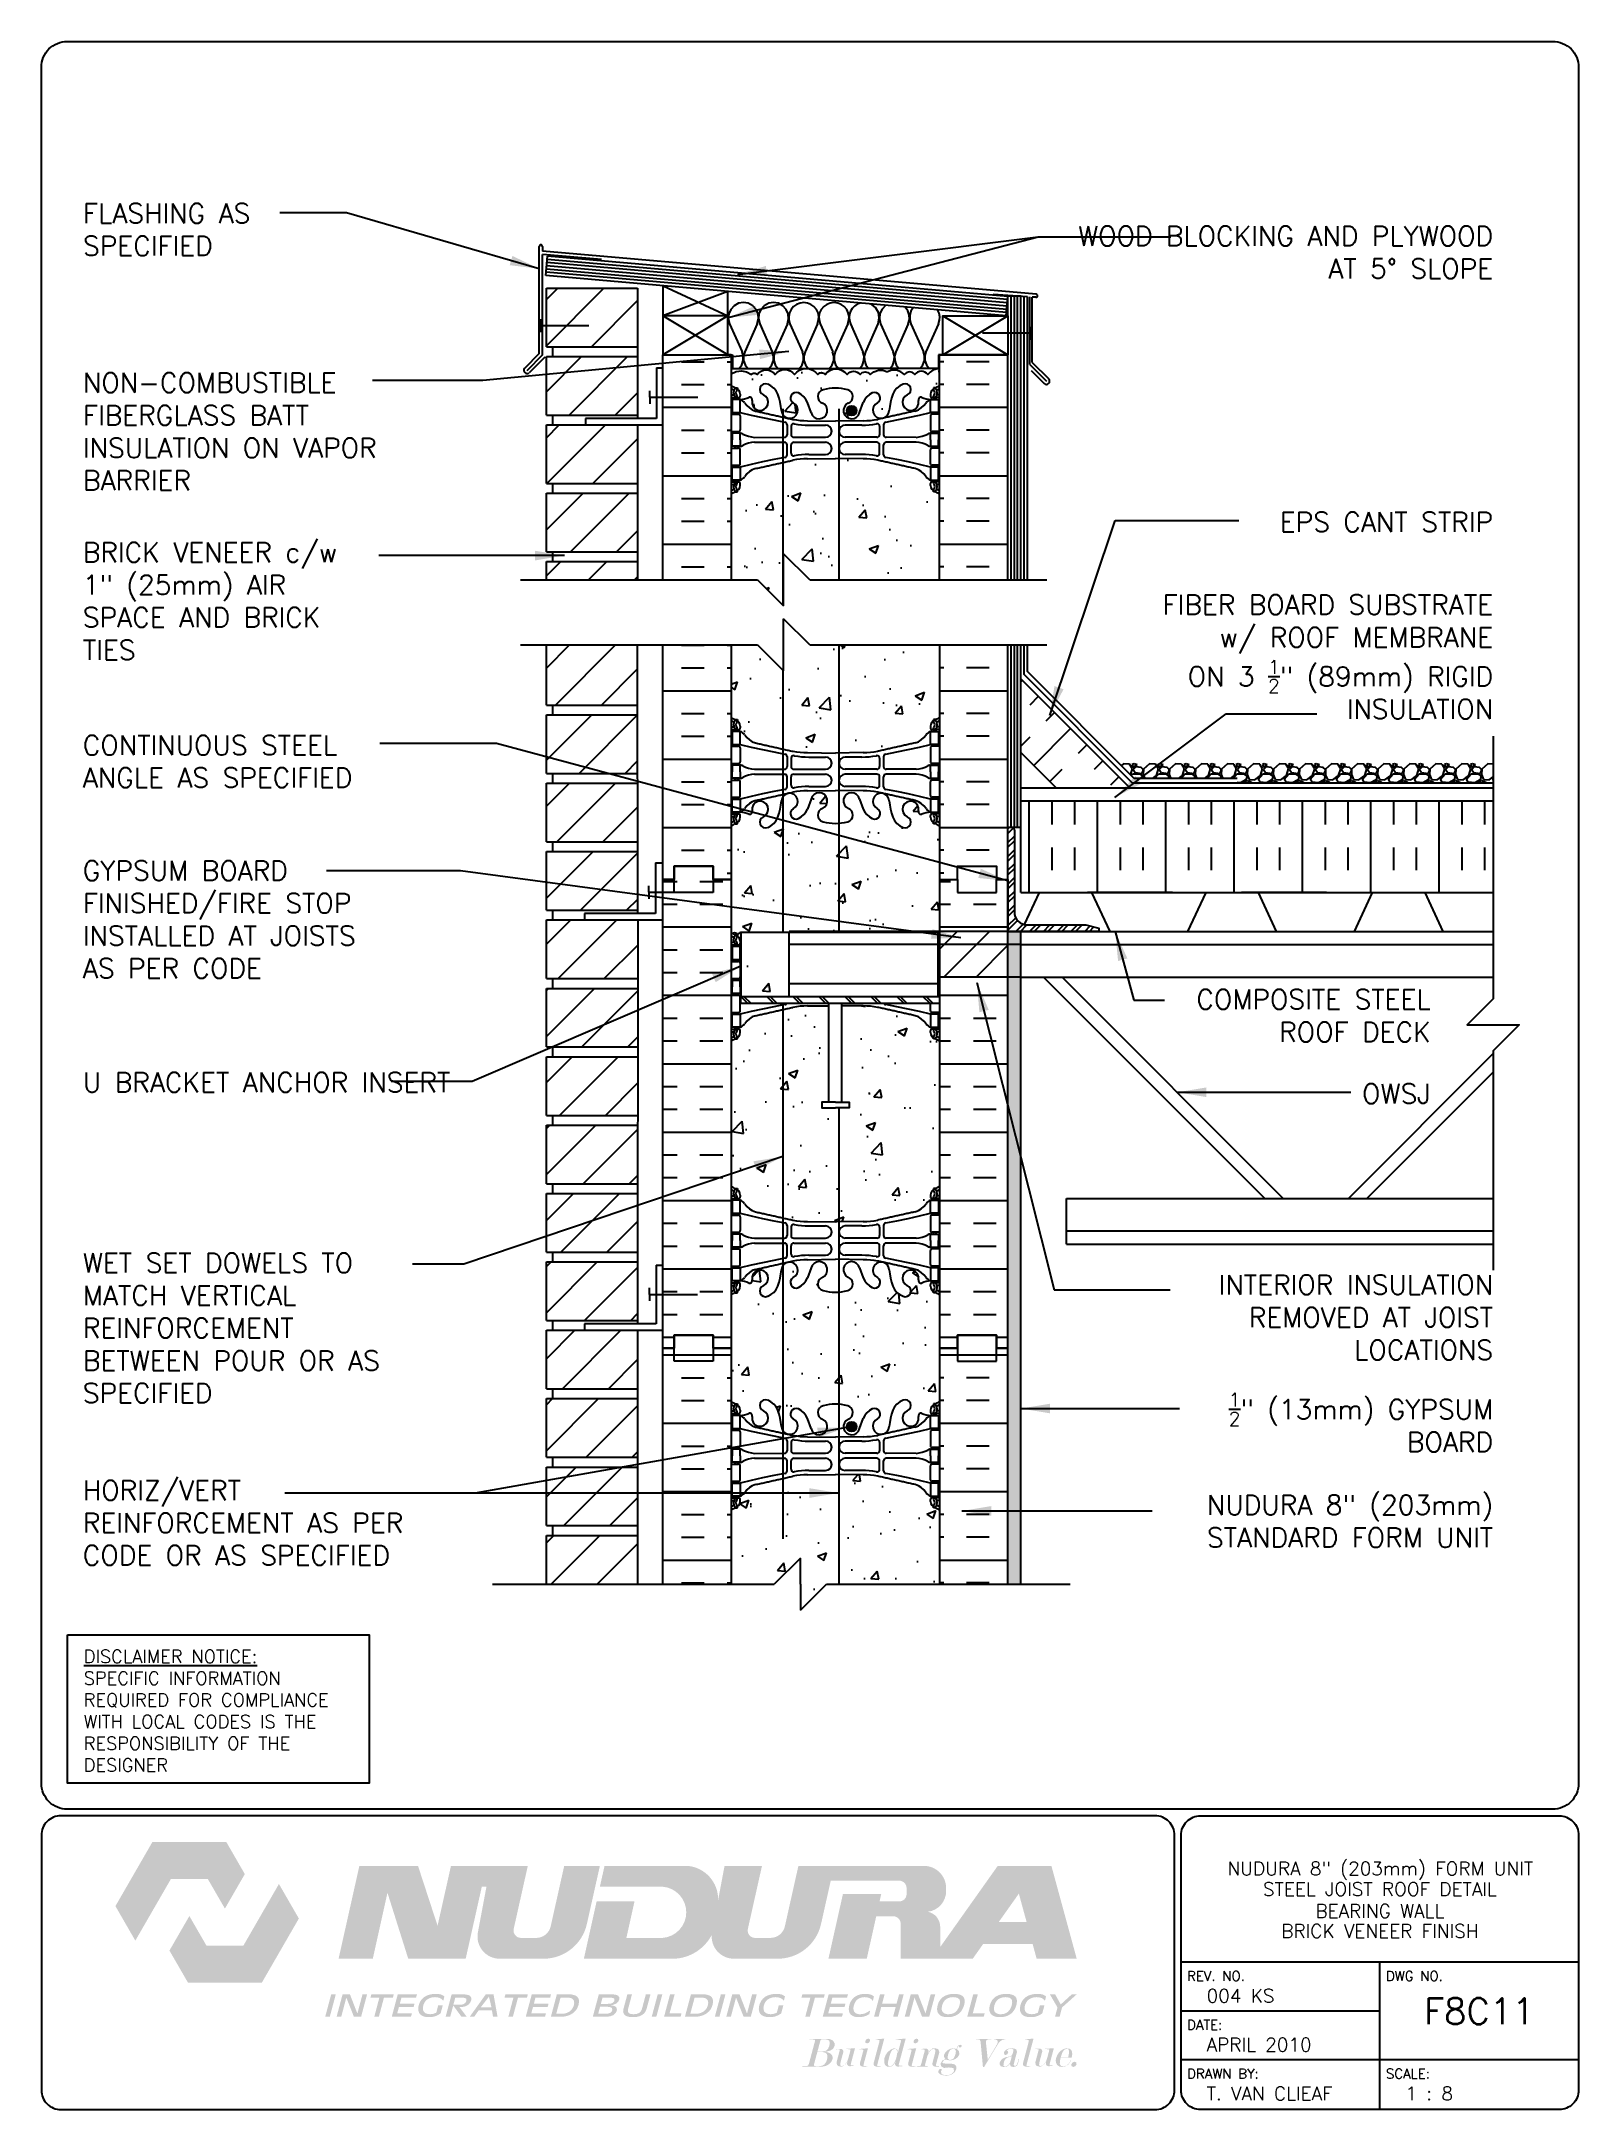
# Paper-space layout 'F8C11' of a CAD drawing. Header units: inches. Extents: x 0.42 to 7.8, y 0.49 to 10.41.
# The model-space entities are those that its viewports show. They can reach past a viewport. Long polylines and large blocks are cut down to what shows.
import ezdxf
from ezdxf.enums import TextEntityAlignment as Align

# ---------------------------------------------------------------- set-up
doc = ezdxf.new("R2010")
doc.units = ezdxf.units.IN
doc.header["$MEASUREMENT"] = 0
doc.linetypes.add('DASHED2', pattern=[0.375, 0.25, -0.125])
doc.linetypes.add('HIDDEN2', pattern=[0.1875, 0.125, -0.0625])
for name, color, linetype in [('HATCH', 12, 'Continuous'), ('line25', 2, 'Continuous'), ('LINE3', 3, 'Continuous'), ('LINE50', 5, 'Continuous'), ('LINE9', 9, 'Continuous'), ('LOGO', 7, 'Continuous'), ('TBK_LINE65', 3, 'Continuous'), ('TBK_TEXT', 4, 'Continuous'), ('TEXT', 4, 'Continuous'), ('Web_Edge', 9, 'Continuous')]:
    doc.layers.add(name, color=color, linetype=linetype)
doc.styles.add('DIM', font='romans.shx', dxfattribs={"width": 0.7})
doc.styles.add('ROMANS', font='romans.shx', dxfattribs={"height": 1.125})
doc.dimstyles.new('ext_12', dxfattribs={"dimscale": 12, "dimtxt": 0.09375, "dimasz": 0.09375, "dimexe": 0.09375, "dimexo": 0.0625, "dimgap": 0.0625, "dimtad": 1, "dimdec": 1, "dimzin": 3, "dimdsep": 46, "dimlunit": 4, "dimtxsty": 'DIM', "dimcen": 0.09, "dimdle": 0.09375, "dimclrt": 4, "dimadec": 0, "dimazin": 0, "dimtfac": 1, "dimtdec": 1, "dimtmove": 2, "dimatfit": 3, "dimfxl": 1, "dimfrac": 2, "dimtolj": 1, "dimtzin": 0, "dimarcsym": 0})

psp = doc.layouts.new('F8C11')

# ---------------------------------------------------------------- texts
at = {"layer": 'TBK_TEXT', "color": 7, "style": 'ROMANS'}
for s, p in [('REV. NO.', (5.9215, 1.107)), ('DWG NO.', (6.876, 1.107)), ('DATE:', (5.9215, 0.8726)), ('DRAWN BY:', (5.9215, 0.6382)), ('SCALE:', (6.876, 0.6382))]:
    psp.add_text(s, height=0.04688, dxfattribs=at).set_placement(p)
at = {"layer": 'TEXT', "insert": (0.6237, 2.6948), "char_height": 0.0625, "width": 1.41371, "attachment_point": 1, "style": 'ROMANS'}
psp.add_mtext('{\\Fromans.shx|c1;\\LDISCLAIMER NOTICE:\\l\\PSPECIFIC INFORMATION REQUIRED FOR COMPLIANCE WITH LOCAL CODES IS THE RESPONSIBILITY OF THE DESIGNER}', dxfattribs=at)

msp = doc.modelspace()

# ---------------------------------------------------------------- texts
at = {"layer": 'TEXT', "char_height": 0.75, "style": 'ROMANS'}
for s, insert, width, attachment_point in [('FLASHING AS \\PSPECIFIED', (216.755, 301.3), 8.7776, 1), ('\\A1;WOOD BLOCKING AND PLYWOOD \\PAT 5%%D SLOPE', (270.921, 300.428), 17.3954, 3), ('NON-COMBUSTIBLE\\PFIBERGLASS BATT INSULATION ON VAPOR BARRIER', (216.755, 294.795), 12.44051, 1), ('\\A1;EPS CANT STRIP', (270.921, 289.45), 9.59335, 3), ('BRICK VENEER c/w^I\\P1" (25mm) AIR SPACE AND BRICK TIES', (216.749, 288.286), 12.44051, 1), ('\\A1;FIBER BOARD SUBSTRATE\\Pw/ ROOF MEMBRANE \\PON 3 {\\H0.7x;\\S1/2;}" (89mm) RIGID \\PINSULATION', (270.921, 286.274), 26.1134, 3), ('CONTINUOUS STEEL ANGLE AS SPECIFIED', (216.749, 279.88), 12.4225, 4), ('\\A1;{\\C4;GYPSUM BOARD FINISHED/FIRE STOP INSTALLED AT JOISTS AS PER CODE}', (216.749, 276.064), 12.44051, 1), ('\\A1;COMPOSITE STEEL ROOF DECK', (268.522, 271.123), 10.90808, 3), ('U BRACKET ANCHOR INSERT', (216.754, 267.935), 13.68504, 1), ('\\A1;OWSJ', (268.522, 267.498), 9.59335, 3), ('\\A1;{\\C4;WET SET DOWELS TO MATCH VERTICAL REINFORCEMENT BETWEEN POUR OR AS SPECIFIED}', (216.749, 261.006), 12.44051, 1), ('\\A1;INTERIOR INSULATION REMOVED AT JOIST LOCATIONS', (270.921, 258.54), 12.22718, 6), ('\\A1;{\\H0.7x;\\S1/2;}" (13mm) GYPSUM \\PBOARD', (270.921, 255.64), 17.21743, 3), ('HORIZ/VERT REINFORCEMENT AS PER CODE OR AS SPECIFIED', (216.749, 252.275), 14.65126, 1), ('NUDURA 8" (203mm) STANDARD FORM UNIT', (270.921, 251.713), 17.21743, 3)]:
    msp.add_mtext(s, dxfattribs=dict(at, insert=insert, width=width, attachment_point=attachment_point))

# ---------------------------------------------------------------- blocks, each defined once
blk = doc.blocks.new('TITLEBLOCK-Tag')
at = {"style": 'ROMANS'}
for tag, height, p in [('TITLE_LINE_1', 0.0625, (0.927, -0.1328)), ('TITLE_LINE_2', 0.0625, (0.9294, -0.2258)), ('CENTRE-LINE-3', 0.0625, (0.927, -0.3246)), ('TITLE_LINE_4', 0.0625, (0.927, -0.4299)), ('TITLE_LINE_5', 0.0625, (0.927, -0.526)), ('DWG', 0.125, (1.4043, -0.9102))]:
    blk.add_attdef(tag, text='', height=height, dxfattribs=at).set_placement(p, align=Align.MIDDLE_CENTER)
for tag, p in [('LATEST_REVISION', (0.0954, -0.8366)), ('REVISION_DATE', (0.0954, -1.071)), ('DRAWN_BY', (0.0954, -1.3053)), ('SCALE', (1.0499, -1.3053))]:
    blk.add_attdef(tag, text='', height=0.0469, dxfattribs=at).set_placement(p, align=Align.MIDDLE_LEFT)

# ---------------------------------------------------------------- hatches: boundary and pattern name
at = {"layer": 'HATCH'}
h = msp.add_hatch(dxfattribs=at)
h.set_pattern_fill('ANSI31', color=256, scale=10, style=0)
h.set_pattern_definition([(45, (237.0554, 296.5709), (-0.883883, 0.883883), [])])
h.paths.add_polyline_path([(238.058, 298.051), (234.558, 298.051), (234.558, 295.801), (238.058, 295.801)])
h.paths.add_polyline_path([(238.058, 295.426), (234.558, 295.426), (234.558, 293.176), (238.058, 293.176)])
h.paths.add_polyline_path([(238.058, 292.801), (236.058, 292.801), (234.558, 292.801), (234.558, 290.551), (238.058, 290.551)])
h.paths.add_polyline_path([(238.058, 290.176), (234.558, 290.176), (234.558, 287.926), (238.058, 287.926)])
h.paths.add_polyline_path([(238.058, 287.551), (234.558, 287.551), (234.558, 286.855), (238.058, 286.855)])
h.paths.add_polyline_path([(238.059, 284.355), (234.558, 284.355), (234.558, 282.044), (238.06, 282.044)])
h.paths.add_polyline_path([(238.06, 281.669), (234.558, 281.669), (234.558, 279.419), (238.061, 279.419)])
h.paths.add_polyline_path([(238.061, 279.044), (234.558, 279.044), (234.558, 276.794), (238.062, 276.794)])
h.paths.add_polyline_path([(238.062, 276.419), (234.558, 276.419), (234.558, 274.169), (238.063, 274.169)])
h.paths.add_polyline_path([(238.059, 250.169), (234.558, 250.169), (234.558, 248.296), (238.058, 248.296)])
h.paths.add_polyline_path([(238.059, 252.794), (234.558, 252.794), (234.558, 250.544), (238.059, 250.544)])
h.paths.add_polyline_path([(238.06, 255.419), (234.558, 255.419), (234.558, 253.169), (238.059, 253.169)])
h.paths.add_polyline_path([(238.06, 258.044), (236.02, 258.044), (234.558, 258.044), (234.558, 255.794), (238.06, 255.794)])
h.paths.add_polyline_path([(238.06, 260.669), (234.558, 260.669), (234.558, 258.419), (238.06, 258.419)])
h.paths.add_polyline_path([(238.061, 263.294), (234.558, 263.294), (234.558, 261.044), (238.061, 261.044)])
h.paths.add_polyline_path([(238.062, 268.544), (234.558, 268.544), (234.558, 266.294), (238.062, 266.294)])
h.paths.add_polyline_path([(238.061, 265.919), (234.558, 265.919), (234.558, 263.669), (238.061, 263.669)])
h.paths.add_polyline_path([(238.062, 271.169), (234.558, 271.169), (234.558, 268.919), (238.062, 268.919)])
h.paths.add_polyline_path([(238.063, 273.794), (234.558, 273.794), (234.558, 271.544), (238.062, 271.544)])
h = msp.add_hatch(dxfattribs=at)
h.set_pattern_fill('INSUL', color=256, scale=7, style=0)
h.set_pattern_definition([(0, (-2684.5057, -118.65), (0, 2.625), []), (0, (-2684.5057, -117.775), (0, 2.625), [0.875, -0.875]), (0, (-2684.5057, -116.9), (0, 2.625), [0.875, -0.875])])
h.paths.add_polyline_path([(241.656, 295.487), (239.031, 295.487), (239.031, 286.862), (241.656, 286.862)])
h = msp.add_hatch(dxfattribs=at)
h.set_pattern_fill('INSUL', color=256, scale=7, style=0)
h.set_pattern_definition([(180, (3175.8174, -118.65), (0, 2.625), []), (180, (3175.8174, -117.775), (0, 2.625), [0.875, -0.875]), (180, (3175.8174, -116.9), (0, 2.625), [0.875, -0.875])])
h.paths.add_polyline_path([(252.281, 295.487), (249.656, 295.487), (249.656, 286.862), (252.281, 286.862)])
h = msp.add_hatch(dxfattribs=at)
h.set_pattern_fill('AR-CONC', color=256, scale=0.5)
h.set_pattern_definition([(50, (0, 0), (3.5863, -0.31376), [0.375, -4.125]), (355, (0, 0), (-0.693757, 3.76096), [0.3, -3.3]), (100.4514, (0.299, -0.026), (2.892544, 3.4472), [0.3187, -3.50571]), (46.1842, (0, 1), (5.336207, -0.827596), [0.5625, -6.1875]), (96.6356, (0.4447, 0.931), (4.67331, 4.87059), [0.47805, -5.25857]), (351.1842, (0, 1), (4.67331, 4.87059), [0.45, -4.95]), (21, (0.5, 0.75), (2.984535, -2.013094), [0.375, -4.125]), (326, (0.5, 0.75), (1.216577, 3.62575), [0.3, -3.3]), (71.4514, (0.7487, 0.5822), (4.201112, 1.612656), [0.3187, -3.50571]), (37.5, (0, 0), (0.0607993, 1.6644693), [0, -3.26, 0, -3.35, 0, -3.3125]), (7.5, (0, 0), (1.315348, 1.9720586), [0, -1.91, 0, -3.185, 0, -1.2625]), (327.5, (-1.115, 0), (2.669112, -0.1127744), [0, -1.25, 0, -3.9, 0, -5.175]), (317.5, (-1.615, 0), (2.915931, 0.500525), [0, -1.625, 0, -2.59, 0, -3.675])])
h.paths.add_polyline_path([(248.256, 294.368, -1), (248.419, 293.959, 2.087231), (248.853, 293.734, -0.669601), (248.985, 293.854, 0.085348), (249.315, 293.779), (249.42, 293.779), (249.42, 293.849), (249.372, 293.849, -0.414214), (249.31, 293.911), (249.31, 293.979, -0.249069), (249.42, 294.186), (249.42, 294.228), (249.51, 294.228, 0.088416), (249.656, 294.325), (249.656, 294.953, 0.259173), (249.205, 294.733, 0.520567), (248.705, 294.733, 0.520567), (248.318, 294.733, 0.336749), (247.656, 294.839, 0.336749), (246.994, 294.733, 0.520567), (246.607, 294.733, 0.520567), (246.107, 294.733, 0.520567), (245.261, 294.733, 0.520567), (244.979, 294.733, 0.520567), (244.084, 294.733, 0.520567), (243.344, 294.733, 0.520567), (242.651, 294.733, 0.520567), (242.431, 294.733, 0.321585), (241.656, 294.759), (241.656, 294.325, 0.088416), (241.802, 294.228), (241.892, 294.228), (241.892, 294.186, -0.249069), (242.002, 293.979), (242.002, 293.911, -0.414214), (241.939, 293.849), (241.892, 293.849), (241.892, 293.779), (241.997, 293.779, 0.085348), (242.326, 293.854, -0.669601), (242.459, 293.734, 2.087231), (242.893, 293.959, -1), (243.056, 294.368, -0.21345), (243.448, 293.978, -0.069923), (243.585, 293.335, 1.629604), (244.056, 293.636, -1.059167), (244.263, 294.018, -0.16372), (244.584, 293.664), (244.727, 293.277, 1.612474), (245.159, 293.636, -0.734872), (245.182, 294.147, -0.068475), (245.656, 294.21, -0.068475), (246.13, 294.147, -0.734872), (246.153, 293.636, 1.612474), (246.585, 293.277), (246.727, 293.664, -0.16372), (247.049, 294.018, -1.059167), (247.255, 293.636, 1.629604), (247.726, 293.335, -0.069923), (247.863, 293.978, -0.21345)])
edge = h.paths.add_edge_path()
edge.add_arc((249.31, 289.772), 0.5, 46.21089, 66.42182)
edge.add_line((249.51, 290.23), (249.42, 290.23))
edge.add_line((249.42, 290.23), (249.42, 290.272))
edge.add_arc((249.56, 290.479), 0.25, 180, 235.9442, ccw=False)
edge.add_line((249.31, 290.479), (249.31, 290.546))
edge.add_arc((249.372, 290.546), 0.0625, 90, 180, ccw=False)
edge.add_line((249.372, 290.609), (249.42, 290.609))
edge.add_line((249.42, 290.609), (249.42, 290.679))
edge.add_line((249.42, 290.679), (249.315, 290.679))
edge.add_arc((249.437, 291.022), 0.364, 212.04242, 250.33874, ccw=False)
edge.add_arc((248.514, 290.41), 0.743, 34.22802, 73.81071)
edge.add_spline(control_points=[(248.721, 291.124), (247.284, 291.445)], knot_values=[0, 0, 1, 1], degree=1, periodic=0)
edge.add_arc((246.728, 288.513), 2.984, 79.25462, 90.09947)
edge.add_line((246.722, 291.497), (245.656, 291.513))
edge.add_line((245.656, 291.513), (244.589, 291.497))
edge.add_arc((244.584, 288.513), 2.984, 89.90053, 100.74538)
edge.add_spline(control_points=[(244.028, 291.445), (242.59, 291.124)], knot_values=[0, 0, 1, 1], degree=1, periodic=0)
edge.add_arc((242.798, 290.41), 0.743, 106.18929, 145.77198)
edge.add_arc((241.874, 291.022), 0.364, 289.66126, 327.95758, ccw=False)
edge.add_line((241.997, 290.679), (241.892, 290.679))
edge.add_line((241.892, 290.679), (241.892, 290.609))
edge.add_line((241.892, 290.609), (241.939, 290.609))
edge.add_arc((241.939, 290.546), 0.0625, 0, 90, ccw=False)
edge.add_line((242.002, 290.546), (242.002, 290.479))
edge.add_arc((241.752, 290.479), 0.25, 304.0558, 360, ccw=False)
edge.add_line((241.892, 290.272), (241.892, 290.23))
edge.add_line((241.892, 290.23), (241.802, 290.23))
edge.add_arc((242.002, 289.772), 0.5, 113.57818, 133.78911)
edge.add_line((241.656, 290.133), (241.656, 286.855))
edge.add_line((241.656, 286.855), (242.67, 286.855))
edge.add_line((242.67, 286.855), (243.67, 285.855))
edge.add_line((243.67, 285.855), (243.67, 287.855))
edge.add_line((243.67, 287.855), (244.67, 286.855))
edge.add_line((244.67, 286.855), (249.656, 286.855))
edge.add_line((249.656, 286.855), (249.656, 290.133))
edge = h.paths.add_edge_path()
edge.add_line((249.656, 284.355), (244.67, 284.355))
edge.add_line((244.67, 284.355), (243.67, 285.355))
edge.add_line((243.67, 285.355), (243.67, 283.355))
edge.add_line((243.67, 283.355), (242.67, 284.355))
edge.add_line((242.67, 284.355), (241.656, 284.355))
edge.add_line((241.656, 284.355), (241.656, 281.582))
edge.add_arc((242.002, 281.943), 0.5, 226.21089, 246.42182)
edge.add_line((241.802, 281.485), (241.892, 281.485))
edge.add_line((241.892, 281.485), (241.892, 281.443))
edge.add_arc((241.752, 281.236), 0.25, 0, 55.9442, ccw=False)
edge.add_line((242.002, 281.236), (242.002, 281.169))
edge.add_arc((241.939, 281.169), 0.0625, -90, 0, ccw=False)
edge.add_line((241.939, 281.106), (241.892, 281.106))
edge.add_line((241.892, 281.106), (241.892, 281.036))
edge.add_line((241.892, 281.036), (241.997, 281.036))
edge.add_arc((241.874, 280.693), 0.364, 32.04242, 70.33874, ccw=False)
edge.add_arc((242.798, 281.305), 0.743, 214.22802, 253.81071)
edge.add_spline(control_points=[(242.59, 280.591), (244.028, 280.27)], knot_values=[0, 0, 1, 1], degree=1, periodic=0)
edge.add_arc((244.584, 283.202), 2.984, 259.25462, 270.09947)
edge.add_line((244.589, 280.218), (245.656, 280.202))
edge.add_line((245.656, 280.202), (246.722, 280.218))
edge.add_arc((246.728, 283.202), 2.984, 269.90053, 280.74538)
edge.add_spline(control_points=[(247.284, 280.27), (248.721, 280.591)], knot_values=[0, 0, 1, 1], degree=1, periodic=0)
edge.add_arc((248.514, 281.305), 0.743, 286.18929, 325.77198)
edge.add_arc((249.437, 280.693), 0.364, 109.66126, 147.95758, ccw=False)
edge.add_line((249.315, 281.036), (249.42, 281.036))
edge.add_line((249.42, 281.036), (249.42, 281.106))
edge.add_line((249.42, 281.106), (249.372, 281.106))
edge.add_arc((249.372, 281.169), 0.0625, 180, 270, ccw=False)
edge.add_line((249.31, 281.169), (249.31, 281.236))
edge.add_arc((249.56, 281.236), 0.25, 124.0558, 180, ccw=False)
edge.add_line((249.42, 281.443), (249.42, 281.485))
edge.add_line((249.42, 281.485), (249.51, 281.485))
edge.add_arc((249.31, 281.943), 0.5, 293.57818, 313.78911)
edge.add_line((249.656, 281.582), (249.656, 284.355))
h.paths.add_polyline_path([(249.656, 277.39, 0.088416), (249.51, 277.487), (249.42, 277.487), (249.42, 277.529, -0.249069), (249.31, 277.736), (249.31, 277.804, -0.414214), (249.372, 277.866), (249.42, 277.866), (249.42, 277.936), (249.315, 277.936, 0.085348), (248.985, 277.86, -0.669601), (248.853, 277.981, 2.087231), (248.419, 277.756, -1), (248.256, 277.347, -0.21345), (247.863, 277.737, -0.069923), (247.726, 278.38, 1.629604), (247.255, 278.079, -1.059167), (247.049, 277.697, -0.16372), (246.727, 278.051), (246.585, 278.438, 1.612474), (246.153, 278.079, -0.734872), (246.13, 277.567, -0.068475), (245.656, 277.505, -0.068475), (245.182, 277.567, -0.734872), (245.159, 278.079, 1.612474), (244.727, 278.438), (244.584, 278.051, -0.16372), (244.263, 277.697, -1.059167), (244.056, 278.079, 1.629604), (243.585, 278.38, -0.069923), (243.448, 277.737, -0.21345), (243.056, 277.347, -1), (242.893, 277.756, 2.087231), (242.459, 277.981, -0.669601), (242.326, 277.86, 0.085348), (241.997, 277.936), (241.892, 277.936), (241.892, 277.866), (241.939, 277.866, -0.414214), (242.002, 277.804), (242.002, 277.736, -0.249069), (241.892, 277.529), (241.892, 277.487), (241.802, 277.487, 0.088416), (241.656, 277.39), (241.656, 275.355), (241.656, 273.321, 0.03409), (241.708, 273.277, -0.358439), (241.913, 273.234, -0.182463), (242.021, 273.308), (243.881, 273.308), (243.881, 273.355), (249.656, 273.355)])
h.paths.add_polyline_path([(243.881, 273.308), (242.021, 273.308), (242.021, 270.855), (243.881, 270.855)])
edge = h.paths.add_edge_path()
edge.add_line((245.411, 270.505), (244.589, 270.493))
edge.add_arc((244.584, 267.509), 2.984, 89.90053, 100.74538)
edge.add_spline(control_points=[(244.028, 270.441), (242.59, 270.12)], knot_values=[0, 0, 1, 1], degree=1, periodic=0)
edge.add_arc((242.798, 269.406), 0.743, 106.18929, 145.77198)
edge.add_arc((241.874, 270.017), 0.364, 289.66126, 327.95758, ccw=False)
edge.add_line((241.997, 269.675), (241.892, 269.675))
edge.add_line((241.892, 269.675), (241.892, 269.605))
edge.add_line((241.892, 269.605), (241.939, 269.605))
edge.add_arc((241.939, 269.542), 0.0625, 0, 90, ccw=False)
edge.add_line((242.002, 269.542), (242.002, 269.475))
edge.add_arc((241.752, 269.475), 0.25, 304.0558, 360, ccw=False)
edge.add_line((241.892, 269.268), (241.892, 269.226))
edge.add_line((241.892, 269.226), (241.802, 269.226))
edge.add_arc((242.002, 268.768), 0.5, 113.57818, 133.78911)
edge.add_line((241.656, 269.129), (241.656, 263.582))
edge.add_arc((242.002, 263.943), 0.5, 226.21089, 246.42182)
edge.add_line((241.802, 263.485), (241.892, 263.485))
edge.add_line((241.892, 263.485), (241.892, 263.443))
edge.add_arc((241.752, 263.236), 0.25, 0, 55.9442, ccw=False)
edge.add_line((242.002, 263.236), (242.002, 263.169))
edge.add_arc((241.939, 263.169), 0.0625, -90, 0, ccw=False)
edge.add_line((241.939, 263.106), (241.892, 263.106))
edge.add_line((241.892, 263.106), (241.892, 263.036))
edge.add_line((241.892, 263.036), (241.997, 263.036))
edge.add_arc((241.874, 262.693), 0.364, 32.04242, 70.33874, ccw=False)
edge.add_arc((242.798, 263.305), 0.743, 214.22802, 253.81071)
edge.add_spline(control_points=[(242.59, 262.591), (244.028, 262.27)], knot_values=[0, 0, 1, 1], degree=1, periodic=0)
edge.add_arc((244.584, 265.202), 2.984, 259.25462, 270.09947)
edge.add_line((244.589, 262.218), (245.656, 262.202))
edge.add_line((245.656, 262.202), (246.722, 262.218))
edge.add_arc((246.728, 265.202), 2.984, 269.90053, 280.74538)
edge.add_spline(control_points=[(247.284, 262.27), (248.721, 262.591)], knot_values=[0, 0, 1, 1], degree=1, periodic=0)
edge.add_arc((248.514, 263.305), 0.743, 286.18929, 325.77198)
edge.add_arc((249.437, 262.693), 0.364, 109.66126, 147.95758, ccw=False)
edge.add_line((249.315, 263.036), (249.42, 263.036))
edge.add_line((249.42, 263.036), (249.42, 263.106))
edge.add_line((249.42, 263.106), (249.372, 263.106))
edge.add_arc((249.372, 263.169), 0.0625, 180, 270, ccw=False)
edge.add_line((249.31, 263.169), (249.31, 263.236))
edge.add_arc((249.56, 263.236), 0.25, 124.0558, 180, ccw=False)
edge.add_line((249.42, 263.443), (249.42, 263.485))
edge.add_line((249.42, 263.485), (249.51, 263.485))
edge.add_arc((249.31, 263.943), 0.5, 293.57818, 313.78911)
edge.add_line((249.656, 263.582), (249.656, 269.129))
edge.add_arc((249.31, 268.768), 0.5, 46.21089, 66.42182)
edge.add_line((249.51, 269.226), (249.42, 269.226))
edge.add_line((249.42, 269.226), (249.42, 269.268))
edge.add_arc((249.56, 269.475), 0.25, 180, 235.9442, ccw=False)
edge.add_line((249.31, 269.475), (249.31, 269.542))
edge.add_arc((249.372, 269.542), 0.0625, 90, 180, ccw=False)
edge.add_line((249.372, 269.605), (249.42, 269.605))
edge.add_line((249.42, 269.605), (249.42, 269.675))
edge.add_line((249.42, 269.675), (249.315, 269.675))
edge.add_arc((249.437, 270.017), 0.364, 212.04242, 250.33874, ccw=False)
edge.add_arc((248.514, 269.406), 0.743, 34.22802, 73.81071)
edge.add_spline(control_points=[(248.721, 270.12), (247.284, 270.441)], knot_values=[0, 0, 1, 1], degree=1, periodic=0)
edge.add_arc((246.728, 267.509), 2.984, 79.25462, 90.09947)
edge.add_line((246.722, 270.493), (245.911, 270.505))
edge.add_line((245.911, 270.505), (245.911, 266.803))
edge.add_line((245.911, 266.803), (246.19, 266.803))
edge.add_line((246.19, 266.803), (246.19, 266.577))
edge.add_line((246.19, 266.577), (245.93, 266.577))
edge.add_line((245.93, 266.577), (245.661, 266.577))
edge.add_line((245.661, 266.577), (245.133, 266.577))
edge.add_line((245.133, 266.577), (245.133, 266.803))
edge.add_line((245.133, 266.803), (245.411, 266.803))
edge.add_line((245.411, 266.803), (245.411, 270.505))
h.paths.add_polyline_path([(249.656, 259.39, 0.088416), (249.51, 259.487), (249.42, 259.487), (249.42, 259.529, -0.249069), (249.31, 259.736), (249.31, 259.804, -0.414214), (249.372, 259.866), (249.42, 259.866), (249.42, 259.936), (249.315, 259.936, 0.085348), (248.985, 259.86, -0.669601), (248.853, 259.981, 2.087231), (248.419, 259.756, -1), (248.256, 259.347, -0.21345), (247.863, 259.737, -0.069923), (247.726, 260.38, 1.629604), (247.255, 260.079, -1.059167), (247.049, 259.697, -0.16372), (246.727, 260.051), (246.585, 260.438, 1.612474), (246.153, 260.079, -0.734872), (246.13, 259.567, -0.068475), (245.656, 259.505, -0.068475), (245.182, 259.567, -0.734872), (245.159, 260.079, 1.612474), (244.727, 260.438), (244.584, 260.051, -0.16372), (244.263, 259.697, -1.059167), (244.056, 260.079, 1.629604), (243.585, 260.38, -0.069923), (243.448, 259.737, -0.21345), (243.056, 259.347, -1), (242.893, 259.756, 2.087231), (242.459, 259.981, -0.669601), (242.326, 259.86, 0.085348), (241.997, 259.936), (241.892, 259.936), (241.892, 259.866), (241.939, 259.866, -0.414214), (242.002, 259.804), (242.002, 259.736, -0.249069), (241.892, 259.529), (241.892, 259.487), (241.802, 259.487, 0.088416), (241.656, 259.39), (241.656, 257.355), (241.656, 255.321, 0.088416), (241.802, 255.224), (241.892, 255.224), (241.892, 255.182, -0.249069), (242.002, 254.975), (242.002, 254.907, -0.414214), (241.939, 254.845), (241.892, 254.845), (241.892, 254.775), (241.997, 254.775, 0.085348), (242.326, 254.85, -0.669601), (242.459, 254.73, 2.087231), (242.893, 254.955, -1), (243.056, 255.363, -0.21345), (243.448, 254.974, -0.069923), (243.585, 254.33, 1.629604), (244.056, 254.632, -1.059167), (244.263, 255.013, -0.16372), (244.584, 254.66), (244.727, 254.273, 1.612474), (245.159, 254.632, -0.734872), (245.182, 255.143, -0.068475), (245.656, 255.205, -0.068475), (246.13, 255.143, -0.734872), (246.153, 254.632, 1.612474), (246.585, 254.273), (246.727, 254.66, -0.16372), (247.049, 255.013, -1.059167), (247.255, 254.632, 1.629604), (247.726, 254.33, -0.069923), (247.863, 254.974, -0.21345), (248.256, 255.363, -1), (248.419, 254.955, 2.087231), (248.853, 254.73, -0.669601), (248.985, 254.85, 0.085348), (249.315, 254.775), (249.42, 254.775), (249.42, 254.845), (249.372, 254.845, -0.414214), (249.31, 254.907), (249.31, 254.975, -0.249069), (249.42, 255.182), (249.42, 255.224), (249.51, 255.224, 0.088416), (249.656, 255.321), (249.656, 257.355)])
edge = h.paths.add_edge_path()
edge.add_arc((249.31, 250.768), 0.5, 46.21089, 66.42182)
edge.add_line((249.51, 251.226), (249.42, 251.226))
edge.add_line((249.42, 251.226), (249.42, 251.268))
edge.add_arc((249.56, 251.475), 0.25, 180, 235.9442, ccw=False)
edge.add_line((249.31, 251.475), (249.31, 251.542))
edge.add_arc((249.372, 251.542), 0.0625, 90, 180, ccw=False)
edge.add_line((249.372, 251.605), (249.42, 251.605))
edge.add_line((249.42, 251.605), (249.42, 251.675))
edge.add_line((249.42, 251.675), (249.315, 251.675))
edge.add_arc((249.437, 252.017), 0.364, 212.04242, 250.33874, ccw=False)
edge.add_arc((248.514, 251.406), 0.743, 34.22802, 73.81071)
edge.add_spline(control_points=[(248.721, 252.12), (247.284, 252.441)], knot_values=[0, 0, 1, 1], degree=1, periodic=0)
edge.add_arc((246.728, 249.509), 2.984, 79.25462, 90.09947)
edge.add_line((246.722, 252.493), (245.656, 252.509))
edge.add_line((245.656, 252.509), (244.589, 252.493))
edge.add_arc((244.584, 249.509), 2.984, 89.90053, 100.74538)
edge.add_spline(control_points=[(244.028, 252.441), (242.59, 252.12)], knot_values=[0, 0, 1, 1], degree=1, periodic=0)
edge.add_arc((242.798, 251.406), 0.743, 106.18929, 145.77198)
edge.add_arc((241.874, 252.017), 0.364, 289.66126, 327.95758, ccw=False)
edge.add_line((241.997, 251.675), (241.892, 251.675))
edge.add_line((241.892, 251.675), (241.892, 251.605))
edge.add_line((241.892, 251.605), (241.939, 251.605))
edge.add_arc((241.939, 251.542), 0.0625, 0, 90, ccw=False)
edge.add_line((242.002, 251.542), (242.002, 251.475))
edge.add_arc((241.752, 251.475), 0.25, 304.0558, 360, ccw=False)
edge.add_line((241.892, 251.268), (241.892, 251.226))
edge.add_line((241.892, 251.226), (241.802, 251.226))
edge.add_arc((242.002, 250.768), 0.5, 113.57818, 133.78911)
edge.add_line((241.656, 251.129), (241.656, 248.296))
edge.add_line((241.656, 248.296), (243.312, 248.296))
edge.add_line((243.312, 248.296), (244.312, 249.296))
edge.add_line((244.312, 249.296), (244.312, 248.296))
edge.add_line((244.312, 248.296), (244.312, 247.296))
edge.add_line((244.312, 247.296), (245.312, 248.296))
edge.add_line((245.312, 248.296), (249.656, 248.296))
edge.add_line((249.656, 248.296), (249.656, 251.129))
h = msp.add_hatch(dxfattribs=at)
h.set_pattern_fill('INSUL', color=256, scale=7, style=0)
h.set_pattern_definition([(0, (-2684.5057, -121.654), (0, 2.625), []), (0, (-2684.5057, -120.779), (0, 2.625), [0.875, -0.875]), (0, (-2684.5057, -119.904), (0, 2.625), [0.875, -0.875])])
h.paths.add_polyline_path([(241.656, 284.355), (239.031, 284.355), (239.031, 275.355), (239.468, 275.355), (239.468, 275.855), (240.968, 275.855), (240.968, 275.355), (241.656, 275.355)])
h = msp.add_hatch(dxfattribs=at)
h.set_pattern_fill('INSUL', color=256, scale=7, style=0)
h.set_pattern_definition([(180, (3175.8174, -121.654), (0, 2.625), []), (180, (3175.8174, -120.779), (0, 2.625), [0.875, -0.875]), (180, (3175.8174, -119.904), (0, 2.625), [0.875, -0.875])])
h.paths.add_polyline_path([(252.281, 284.355), (249.656, 284.355), (249.656, 275.355), (250.343, 275.355), (250.343, 275.855), (251.843, 275.855), (251.843, 275.355), (252.281, 275.355)])
h = msp.add_hatch(dxfattribs=at)
h.set_pattern_fill('INSUL', color=256, scale=7, angle=45, style=0)
h.set_pattern_definition([(45, (145.4777, 119.9543), (-1.856155, 1.856155), []), (45, (144.859, 120.573), (-1.856155, 1.856155), [0.875, -0.875]), (45, (144.2403, 121.1918), (-1.856155, 1.856155), [0.875, -0.875])])
h.paths.add_polyline_path([(254.029, 278.98), (256.858, 278.98), (252.781, 283.057), (252.781, 280.229)])
h = msp.add_hatch(dxfattribs=at)
h.set_pattern_fill('INSUL', color=256, scale=7, angle=90, style=0)
h.set_pattern_definition([(90, (145.4777, 119.9543), (-2.625, 2e-16), []), (90, (144.6027, 119.9543), (-2.625, 2e-16), [0.875, -0.875]), (90, (143.7277, 119.9543), (-2.625, 2e-16), [0.875, -0.875])])
h.paths.add_polyline_path([(252.781, 278.355), (252.781, 274.855), (270.921, 274.855), (270.921, 278.355)])
h = msp.add_hatch(dxfattribs=at)
h.set_pattern_fill('ANSI32', color=256, style=0)
h.set_pattern_definition([(45, (133.2622, 18.2674), (-0.26516504, 0.26516504), []), (45, (133.439, 18.2674), (-0.26516504, 0.26516504), [])])
h.paths.add_polyline_path([(252.531, 274.105), (252.531, 277.23, 0.414214), (252.406, 277.355), (252.281, 277.355), (252.281, 273.355), (255.781, 273.355), (255.781, 273.48), (255.281, 273.605), (253.031, 273.605, -0.414214)])
h = msp.add_hatch(dxfattribs=at)
h.set_pattern_fill('INSUL', color=256, scale=7, style=0)
h.set_pattern_definition([(0, (250.9545, 263.0262), (0, 2.625), []), (0, (250.9545, 263.9012), (0, 2.625), [0.875, -0.875]), (0, (250.9545, 264.7762), (0, 2.625), [0.875, -0.875])])
h.paths.add_polyline_path([(252.281, 271.605), (249.656, 271.605), (249.656, 257.355), (250.343, 257.355), (250.343, 257.855), (251.843, 257.855), (251.843, 257.355), (252.281, 257.355)])
h.paths.add_polyline_path([(252.281, 275.355), (251.843, 275.355), (251.843, 274.855), (250.343, 274.855), (250.343, 275.355), (249.656, 275.355), (249.656, 273.355), (252.281, 273.355)])
h.paths.add_polyline_path([(239.031, 257.355), (239.468, 257.355), (239.468, 257.855), (240.968, 257.855), (240.968, 257.355), (241.656, 257.355), (241.656, 275.355), (240.968, 275.355), (240.968, 275.855), (239.468, 275.855), (239.468, 275.355), (239.031, 275.355)])
h = msp.add_hatch(dxfattribs=at)
h.set_pattern_fill('ANSI31', color=256, scale=7, style=0)
h.set_pattern_definition([(45, (172.54855, 78.0134), (-0.6187184, 0.6187184), [])])
h.paths.add_polyline_path([(252.281, 272.855), (249.656, 272.855), (249.656, 271.605), (252.281, 271.605)])
h.paths.add_polyline_path([(252.281, 273.355), (249.781, 273.355), (249.656, 273.355), (249.656, 272.855), (252.281, 272.855)])
h = msp.add_hatch(dxfattribs=at)
h.set_pattern_fill('AR-SAND', color=256, scale=0.25, style=0)
h.set_pattern_definition([(37.5, (77.27536, 8.9054), (-0.01574834, 0.48170594), [0, -0.38, 0, -0.425, 0, -0.40625]), (7.5, (77.27536, 8.9054), (0.4424442, 0.7055365), [0, -0.205, 0, -0.3425, 0, -0.13125]), (327.5, (76.96786, 8.9054), (0.77853547, 0.00141476), [0, -0.125, 0, -0.45, 0, -0.5875]), (317.5, (76.96786, 8.9054), (0.7515317, 0.2194189), [0, -0.0625, 0, -0.295, 0, -0.3375])])
h.paths.add_polyline_path([(252.781, 273.355), (252.281, 273.355), (252.281, 257.296), (252.281, 248.296), (252.781, 248.296)])
h = msp.add_hatch(dxfattribs=at)
h.set_pattern_fill('INSUL', color=256, scale=7, style=0)
h.set_pattern_definition([(0, (-2684.5057, -157.654), (0, 2.625), []), (0, (-2684.5057, -156.779), (0, 2.625), [0.875, -0.875]), (0, (-2684.5057, -155.904), (0, 2.625), [0.875, -0.875])])
h.paths.add_polyline_path([(239.031, 248.296), (241.656, 248.296), (241.656, 257.355), (240.968, 257.355), (240.968, 257.855), (239.468, 257.855), (239.468, 257.355), (239.031, 257.355)])
h = msp.add_hatch(dxfattribs=at)
h.set_pattern_fill('INSUL', color=256, scale=7, style=0)
h.set_pattern_definition([(180, (3175.8174, -157.654), (0, 2.625), []), (180, (3175.8174, -156.779), (0, 2.625), [0.875, -0.875]), (180, (3175.8174, -155.904), (0, 2.625), [0.875, -0.875])])
h.paths.add_polyline_path([(249.656, 248.296), (252.281, 248.296), (252.281, 257.355), (251.843, 257.355), (251.843, 257.855), (250.343, 257.855), (250.343, 257.355), (249.656, 257.355)])
at = {"layer": 'LINE3'}
h = msp.add_hatch(color=256, dxfattribs=at)
h.paths.add_polyline_path([(246.464, 293.384, 0.831395), (246.095, 293.384)])
h.paths.add_polyline_path([(246.467, 293.35, 0.045935), (246.464, 293.384), (246.095, 293.384, 0.045935), (246.092, 293.35, 1)])
h = msp.add_hatch(color=256, dxfattribs=at)
h.paths.add_polyline_path([(246.464, 254.38, 0.831395), (246.095, 254.38)])
h.paths.add_polyline_path([(246.467, 254.345, 0.045935), (246.464, 254.38), (246.095, 254.38, 0.045935), (246.092, 254.345, 1)])

# ---------------------------------------------------------------- linework, layer by layer
at = {"color": 192}
for p, q in [((256.195, 273.355), (259.195, 273.355)), ((262.594, 273.355), (265.594, 273.355)), ((268.993, 273.355), (270.921, 273.355))]:
    msp.add_line(p, q, dxfattribs=at)
at = {"layer": 'HATCH'}
for p, q in [((234.281, 295.539), (234.281, 299.651)), ((234.406, 299.651), (234.406, 299.474)), ((253.372, 297.815), (234.406, 299.474)), ((234.406, 295.487), (234.406, 299.349)), ((236.671, 299.151), (234.406, 299.349)), ((252.226, 297.112), (234.545, 298.659)), ((252.237, 297.237), (234.556, 298.783)), ((252.248, 297.361), (234.567, 298.908)), ((252.259, 297.486), (234.578, 299.032)), ((252.27, 297.61), (234.589, 299.157)), ((241.531, 297.922), (239.031, 296.987)), ((239.046, 298.14), (241.531, 296.987)), ((253.031, 297.721), (251.724, 297.813)), ((241.531, 295.487), (239.031, 296.987)), ((241.531, 296.987), (239.031, 295.487)), ((249.781, 295.487), (252.281, 296.987)), ((249.781, 296.987), (252.281, 295.487)), ((252.406, 286.855), (252.406, 297.739)), ((252.531, 286.855), (252.531, 297.739)), ((252.656, 286.855), (252.656, 297.739)), ((253.031, 286.855), (253.031, 297.721)), ((253.125, 295.116), (253.125, 297.714)), ((253.362, 297.702), (253.218, 297.71)), ((253.218, 295.199), (253.218, 297.71)), ((241.594, 296.684), (242.073, 295.611)), ((242.653, 296.684), (242.174, 295.61)), ((242.753, 296.684), (243.232, 295.611)), ((243.812, 296.684), (243.333, 295.61)), ((243.912, 296.684), (244.392, 295.611)), ((244.972, 296.684), (244.493, 295.611)), ((245.074, 296.684), (245.553, 295.611)), ((246.133, 296.684), (245.654, 295.611)), ((246.235, 296.684), (246.714, 295.611)), ((247.294, 296.684), (246.815, 295.611)), ((247.396, 296.684), (247.875, 295.611)), ((248.455, 296.684), (247.976, 295.611)), ((248.557, 296.684), (249.036, 295.611)), ((249.616, 296.684), (249.137, 295.611)), ((234.281, 295.539), (233.712, 294.971)), ((234.406, 295.487), (233.801, 294.882)), ((234.494, 295.399), (233.889, 294.794)), ((253.125, 295.116), (253.761, 294.48)), ((253.174, 294.89), (253.673, 294.391)), ((253.218, 295.199), (253.85, 294.568)), ((252.406, 277.355), (252.406, 284.355)), ((252.531, 277.355), (252.531, 284.355)), ((252.656, 277.355), (252.656, 284.355)), ((253.031, 283.338), (253.031, 284.355)), ((257.138, 279.23), (253.031, 283.338)), ((256.718, 279.794), (256.643, 279.726)), ((256.958, 279.773), (256.718, 279.793)), ((257.069, 279.595), (256.959, 279.775)), ((256.997, 279.372), (257.068, 279.594)), ((257.057, 279.764), (257.097, 279.664)), ((257.128, 279.794), (257.058, 279.764)), ((257.097, 279.664), (257.247, 279.754)), ((257.097, 279.575), (257.177, 279.455)), ((257.198, 279.674), (257.098, 279.574)), ((257.248, 279.754), (257.128, 279.794)), ((257.399, 279.645), (257.199, 279.675)), ((257.479, 279.573), (257.399, 279.643)), ((257.428, 279.424), (257.478, 279.514)), ((257.487, 279.585), (257.477, 279.375)), ((257.478, 279.514), (257.478, 279.574)), ((257.718, 279.794), (257.488, 279.584)), ((257.958, 279.773), (257.718, 279.793)), ((258.069, 279.595), (257.959, 279.775)), ((257.988, 279.344), (258.068, 279.594)), ((258.057, 279.764), (258.097, 279.664)), ((258.128, 279.794), (258.058, 279.764)), ((258.097, 279.664), (258.247, 279.754)), ((258.097, 279.575), (258.177, 279.455)), ((258.198, 279.674), (258.098, 279.574)), ((258.248, 279.754), (258.128, 279.794)), ((258.399, 279.645), (258.199, 279.675)), ((258.479, 279.573), (258.399, 279.643)), ((258.428, 279.424), (258.478, 279.514)), ((258.487, 279.585), (258.477, 279.375)), ((258.478, 279.514), (258.478, 279.574)), ((258.718, 279.794), (258.488, 279.584)), ((258.958, 279.773), (258.718, 279.793)), ((259.069, 279.595), (258.959, 279.775)), ((258.988, 279.344), (259.068, 279.594)), ((259.057, 279.764), (259.097, 279.664)), ((259.128, 279.794), (259.058, 279.764)), ((259.097, 279.664), (259.247, 279.754)), ((259.097, 279.575), (259.177, 279.455)), ((259.198, 279.674), (259.098, 279.574)), ((259.248, 279.754), (259.128, 279.794)), ((259.399, 279.645), (259.199, 279.675)), ((259.479, 279.573), (259.399, 279.643)), ((259.428, 279.424), (259.478, 279.514)), ((259.487, 279.585), (259.477, 279.375)), ((259.478, 279.514), (259.478, 279.574)), ((259.718, 279.794), (259.488, 279.584)), ((259.958, 279.773), (259.718, 279.793)), ((260.069, 279.595), (259.959, 279.775)), ((259.988, 279.344), (260.068, 279.594)), ((260.057, 279.764), (260.097, 279.664)), ((260.128, 279.794), (260.058, 279.764)), ((260.097, 279.664), (260.247, 279.754)), ((260.097, 279.575), (260.177, 279.455)), ((260.198, 279.674), (260.098, 279.574)), ((260.248, 279.754), (260.128, 279.794)), ((260.399, 279.645), (260.199, 279.675)), ((260.479, 279.573), (260.399, 279.643)), ((260.428, 279.424), (260.478, 279.514)), ((260.487, 279.585), (260.477, 279.375)), ((260.478, 279.514), (260.478, 279.574)), ((260.718, 279.794), (260.488, 279.584)), ((260.958, 279.773), (260.718, 279.793)), ((261.069, 279.595), (260.959, 279.775)), ((260.988, 279.344), (261.068, 279.594)), ((261.057, 279.764), (261.097, 279.664)), ((261.128, 279.794), (261.058, 279.764)), ((261.097, 279.664), (261.247, 279.754)), ((261.097, 279.575), (261.177, 279.455)), ((261.198, 279.674), (261.098, 279.574)), ((261.248, 279.754), (261.128, 279.794)), ((261.399, 279.645), (261.199, 279.675)), ((261.479, 279.573), (261.399, 279.643)), ((261.428, 279.424), (261.478, 279.514)), ((261.487, 279.585), (261.477, 279.375)), ((261.478, 279.514), (261.478, 279.574)), ((261.718, 279.794), (261.488, 279.584)), ((261.958, 279.773), (261.718, 279.793)), ((262.069, 279.595), (261.959, 279.775)), ((261.988, 279.344), (262.068, 279.594)), ((262.057, 279.764), (262.097, 279.664)), ((262.128, 279.794), (262.058, 279.764)), ((262.097, 279.664), (262.247, 279.754)), ((262.097, 279.575), (262.177, 279.455)), ((262.198, 279.674), (262.098, 279.574)), ((262.248, 279.754), (262.128, 279.794)), ((262.399, 279.645), (262.199, 279.675)), ((262.479, 279.573), (262.399, 279.643)), ((262.428, 279.424), (262.478, 279.514)), ((262.487, 279.585), (262.477, 279.375)), ((262.478, 279.514), (262.478, 279.574)), ((262.718, 279.794), (262.488, 279.584)), ((262.958, 279.773), (262.718, 279.793)), ((263.069, 279.595), (262.959, 279.775)), ((262.988, 279.344), (263.068, 279.594)), ((263.057, 279.764), (263.097, 279.664)), ((263.128, 279.794), (263.058, 279.764)), ((263.097, 279.664), (263.247, 279.754)), ((263.097, 279.575), (263.177, 279.455)), ((263.198, 279.674), (263.098, 279.574)), ((263.248, 279.754), (263.128, 279.794)), ((263.399, 279.645), (263.199, 279.675)), ((263.479, 279.573), (263.399, 279.643)), ((263.428, 279.424), (263.478, 279.514)), ((263.487, 279.585), (263.477, 279.375)), ((263.478, 279.514), (263.478, 279.574)), ((263.718, 279.794), (263.488, 279.584)), ((263.958, 279.773), (263.718, 279.793)), ((264.069, 279.595), (263.959, 279.775)), ((263.988, 279.344), (264.068, 279.594)), ((264.057, 279.764), (264.097, 279.664)), ((264.128, 279.794), (264.058, 279.764)), ((264.097, 279.664), (264.247, 279.754)), ((264.097, 279.575), (264.177, 279.455)), ((264.198, 279.674), (264.098, 279.574)), ((264.248, 279.754), (264.128, 279.794)), ((264.399, 279.645), (264.199, 279.675)), ((264.479, 279.573), (264.399, 279.643)), ((264.428, 279.424), (264.478, 279.514)), ((264.487, 279.585), (264.477, 279.375)), ((264.478, 279.514), (264.478, 279.574)), ((264.718, 279.794), (264.488, 279.584)), ((264.958, 279.773), (264.718, 279.793)), ((265.069, 279.595), (264.959, 279.775)), ((264.988, 279.344), (265.068, 279.594)), ((265.057, 279.764), (265.097, 279.664)), ((265.128, 279.794), (265.058, 279.764)), ((265.097, 279.664), (265.247, 279.754)), ((265.097, 279.575), (265.177, 279.455)), ((265.198, 279.674), (265.098, 279.574)), ((265.248, 279.754), (265.128, 279.794)), ((265.399, 279.645), (265.199, 279.675)), ((265.479, 279.573), (265.399, 279.643)), ((265.428, 279.424), (265.478, 279.514)), ((265.487, 279.585), (265.477, 279.375)), ((265.478, 279.514), (265.478, 279.574)), ((265.718, 279.794), (265.488, 279.584)), ((265.958, 279.773), (265.718, 279.793)), ((266.069, 279.595), (265.959, 279.775)), ((265.988, 279.344), (266.068, 279.594)), ((266.057, 279.764), (266.097, 279.664)), ((266.128, 279.794), (266.058, 279.764)), ((266.097, 279.664), (266.247, 279.754)), ((266.097, 279.575), (266.177, 279.455)), ((266.198, 279.674), (266.098, 279.574)), ((266.248, 279.754), (266.128, 279.794)), ((266.399, 279.645), (266.199, 279.675)), ((266.479, 279.573), (266.399, 279.643)), ((266.428, 279.424), (266.478, 279.514)), ((266.487, 279.585), (266.477, 279.375)), ((266.478, 279.514), (266.478, 279.574)), ((266.718, 279.794), (266.488, 279.584)), ((266.958, 279.773), (266.718, 279.793)), ((267.069, 279.595), (266.959, 279.775)), ((266.988, 279.344), (267.068, 279.594)), ((267.057, 279.764), (267.097, 279.664)), ((267.128, 279.794), (267.058, 279.764)), ((267.097, 279.664), (267.247, 279.754)), ((267.097, 279.575), (267.177, 279.455)), ((267.198, 279.674), (267.098, 279.574)), ((267.248, 279.754), (267.128, 279.794)), ((267.399, 279.645), (267.199, 279.675)), ((267.479, 279.573), (267.399, 279.643)), ((267.428, 279.424), (267.478, 279.514)), ((267.487, 279.585), (267.477, 279.375)), ((267.478, 279.514), (267.478, 279.574)), ((267.718, 279.794), (267.488, 279.584)), ((267.958, 279.773), (267.718, 279.793)), ((268.069, 279.595), (267.959, 279.775)), ((267.988, 279.344), (268.068, 279.594)), ((268.057, 279.764), (268.097, 279.664)), ((268.128, 279.794), (268.058, 279.764)), ((268.097, 279.664), (268.247, 279.754)), ((268.097, 279.575), (268.177, 279.455)), ((268.198, 279.674), (268.098, 279.574)), ((268.248, 279.754), (268.128, 279.794)), ((268.399, 279.645), (268.199, 279.675)), ((268.479, 279.573), (268.399, 279.643)), ((268.428, 279.424), (268.478, 279.514)), ((268.487, 279.585), (268.477, 279.375)), ((268.478, 279.514), (268.478, 279.574)), ((268.718, 279.794), (268.488, 279.584)), ((268.958, 279.773), (268.718, 279.793)), ((269.07, 279.595), (268.96, 279.775)), ((268.988, 279.344), (269.068, 279.594)), ((269.057, 279.764), (269.097, 279.664)), ((269.128, 279.794), (269.058, 279.764)), ((269.097, 279.664), (269.247, 279.754)), ((269.097, 279.575), (269.177, 279.455)), ((269.198, 279.674), (269.098, 279.574)), ((269.248, 279.754), (269.128, 279.794)), ((269.399, 279.645), (269.199, 279.675)), ((269.479, 279.573), (269.399, 279.643)), ((269.428, 279.424), (269.478, 279.514)), ((269.487, 279.585), (269.477, 279.375)), ((269.478, 279.514), (269.478, 279.574)), ((269.718, 279.794), (269.488, 279.584)), ((269.958, 279.773), (269.718, 279.793)), ((270.07, 279.595), (269.96, 279.775)), ((269.988, 279.344), (270.068, 279.594)), ((270.057, 279.764), (270.097, 279.664)), ((270.128, 279.794), (270.058, 279.764)), ((270.097, 279.664), (270.247, 279.754)), ((270.097, 279.575), (270.177, 279.455)), ((270.198, 279.674), (270.098, 279.574)), ((270.248, 279.754), (270.128, 279.794)), ((270.399, 279.645), (270.199, 279.675)), ((270.479, 279.573), (270.399, 279.643)), ((270.428, 279.424), (270.478, 279.514)), ((270.487, 279.585), (270.477, 279.375)), ((270.478, 279.514), (270.478, 279.574)), ((270.718, 279.794), (270.488, 279.584)), ((270.921, 279.776), (270.718, 279.793)), ((257.024, 279.344), (257.078, 279.404)), ((257.078, 279.404), (257.338, 279.404)), ((261.086, 279.23), (257.138, 279.23)), ((257.178, 279.454), (257.428, 279.424)), ((257.337, 279.406), (257.467, 279.316)), ((257.468, 279.314), (257.444, 279.23)), ((257.476, 279.376), (257.538, 279.23)), ((257.839, 279.23), (257.988, 279.345)), ((257.921, 279.23), (258.078, 279.404)), ((258.078, 279.404), (258.338, 279.404)), ((258.178, 279.454), (258.428, 279.424)), ((258.337, 279.406), (258.467, 279.316)), ((258.468, 279.314), (258.444, 279.23)), ((258.476, 279.376), (258.538, 279.23)), ((258.839, 279.23), (258.988, 279.345)), ((258.921, 279.23), (259.078, 279.404)), ((259.078, 279.404), (259.338, 279.404)), ((259.178, 279.454), (259.428, 279.424)), ((259.337, 279.406), (259.467, 279.316)), ((259.468, 279.314), (259.444, 279.23)), ((259.476, 279.376), (259.538, 279.23)), ((259.839, 279.23), (259.988, 279.345)), ((259.921, 279.23), (260.078, 279.404)), ((260.078, 279.404), (260.338, 279.404)), ((260.178, 279.454), (260.428, 279.424)), ((260.337, 279.406), (260.467, 279.316)), ((260.468, 279.314), (260.444, 279.23)), ((260.476, 279.376), (260.538, 279.23)), ((260.839, 279.23), (260.988, 279.345)), ((260.921, 279.23), (261.078, 279.404)), ((261.078, 279.404), (261.338, 279.404)), ((261.086, 279.105), (261.086, 279.105)), ((261.217, 279.066), (261.086, 279.077)), ((261.178, 279.454), (261.428, 279.424)), ((261.428, 279.174), (261.218, 279.064)), ((261.295, 279.043), (261.318, 279.094)), ((261.318, 279.094), (261.478, 279.144)), ((261.337, 279.406), (261.467, 279.316)), ((261.468, 279.314), (261.428, 279.174)), ((261.476, 279.376), (261.556, 279.186)), ((261.477, 279.144), (261.637, 279.084)), ((261.557, 279.184), (261.767, 279.174)), ((261.638, 279.084), (261.657, 279.043)), ((261.768, 279.175), (261.988, 279.345)), ((261.988, 279.053), (261.887, 279.043)), ((261.898, 279.204), (262.078, 279.404)), ((261.969, 279.084), (261.899, 279.204)), ((262.217, 279.066), (261.967, 279.086)), ((262.036, 279.043), (261.987, 279.055)), ((262.078, 279.404), (262.338, 279.404)), ((262.178, 279.454), (262.428, 279.424)), ((262.428, 279.174), (262.218, 279.064)), ((262.295, 279.043), (262.318, 279.094)), ((262.318, 279.094), (262.478, 279.144)), ((262.337, 279.406), (262.467, 279.316)), ((262.468, 279.314), (262.428, 279.174)), ((262.476, 279.376), (262.556, 279.186)), ((262.477, 279.144), (262.637, 279.084)), ((262.557, 279.184), (262.767, 279.174)), ((262.638, 279.084), (262.657, 279.043)), ((262.768, 279.175), (262.988, 279.345)), ((262.988, 279.053), (262.887, 279.043)), ((262.898, 279.204), (263.078, 279.404)), ((262.969, 279.084), (262.899, 279.204)), ((263.217, 279.066), (262.967, 279.086)), ((263.036, 279.043), (262.987, 279.055)), ((263.078, 279.404), (263.338, 279.404)), ((263.178, 279.454), (263.428, 279.424)), ((263.428, 279.174), (263.218, 279.064)), ((263.295, 279.043), (263.318, 279.094)), ((263.318, 279.094), (263.478, 279.144)), ((263.337, 279.406), (263.467, 279.316)), ((263.468, 279.314), (263.428, 279.174)), ((263.476, 279.376), (263.556, 279.186)), ((263.477, 279.144), (263.637, 279.084)), ((263.557, 279.184), (263.767, 279.174)), ((263.638, 279.084), (263.657, 279.043)), ((263.768, 279.175), (263.988, 279.345)), ((263.988, 279.053), (263.887, 279.043)), ((263.898, 279.204), (264.078, 279.404)), ((263.969, 279.084), (263.899, 279.204)), ((264.217, 279.066), (263.967, 279.086)), ((264.036, 279.043), (263.987, 279.055)), ((264.078, 279.404), (264.338, 279.404)), ((264.178, 279.454), (264.428, 279.424)), ((264.428, 279.174), (264.218, 279.064)), ((264.295, 279.043), (264.318, 279.094)), ((264.318, 279.094), (264.478, 279.144)), ((264.337, 279.406), (264.467, 279.316)), ((264.468, 279.314), (264.428, 279.174)), ((264.476, 279.376), (264.556, 279.186)), ((264.477, 279.144), (264.637, 279.084)), ((264.557, 279.184), (264.767, 279.174)), ((264.638, 279.084), (264.657, 279.043)), ((264.768, 279.175), (264.988, 279.345)), ((264.988, 279.053), (264.887, 279.043)), ((264.898, 279.204), (265.078, 279.404)), ((264.969, 279.084), (264.899, 279.204)), ((265.217, 279.066), (264.967, 279.086)), ((265.036, 279.043), (264.987, 279.055)), ((265.078, 279.404), (265.338, 279.404)), ((265.178, 279.454), (265.428, 279.424)), ((265.428, 279.174), (265.218, 279.064)), ((265.295, 279.043), (265.318, 279.094)), ((265.318, 279.094), (265.478, 279.144)), ((265.337, 279.406), (265.467, 279.316)), ((265.468, 279.314), (265.428, 279.174)), ((265.476, 279.376), (265.556, 279.186)), ((265.477, 279.144), (265.637, 279.084)), ((265.557, 279.184), (265.767, 279.174)), ((265.638, 279.084), (265.657, 279.043)), ((265.768, 279.175), (265.988, 279.345)), ((265.988, 279.053), (265.887, 279.043)), ((265.898, 279.204), (266.078, 279.404)), ((265.969, 279.084), (265.899, 279.204)), ((266.217, 279.066), (265.967, 279.086)), ((266.036, 279.043), (265.987, 279.055)), ((266.078, 279.404), (266.338, 279.404)), ((266.178, 279.454), (266.428, 279.424)), ((266.428, 279.174), (266.218, 279.064)), ((266.295, 279.043), (266.318, 279.094)), ((266.318, 279.094), (266.478, 279.144)), ((266.337, 279.406), (266.467, 279.316)), ((266.468, 279.314), (266.428, 279.174)), ((266.476, 279.376), (266.556, 279.186)), ((266.477, 279.144), (266.637, 279.084)), ((266.557, 279.184), (266.767, 279.174)), ((266.638, 279.084), (266.657, 279.043)), ((266.768, 279.175), (266.988, 279.345)), ((266.988, 279.053), (266.887, 279.043)), ((266.898, 279.204), (267.078, 279.404)), ((266.969, 279.084), (266.899, 279.204)), ((267.217, 279.066), (266.967, 279.086)), ((267.036, 279.043), (266.987, 279.055)), ((267.078, 279.404), (267.338, 279.404)), ((267.178, 279.454), (267.428, 279.424)), ((267.428, 279.174), (267.218, 279.064)), ((267.295, 279.043), (267.318, 279.094)), ((267.318, 279.094), (267.478, 279.144)), ((267.337, 279.406), (267.467, 279.316)), ((267.468, 279.314), (267.428, 279.174)), ((267.476, 279.376), (267.556, 279.186)), ((267.477, 279.144), (267.637, 279.084)), ((267.557, 279.184), (267.767, 279.174)), ((267.638, 279.084), (267.657, 279.043)), ((267.768, 279.175), (267.988, 279.345)), ((267.988, 279.053), (267.887, 279.043)), ((267.898, 279.204), (268.078, 279.404)), ((267.969, 279.084), (267.899, 279.204)), ((268.217, 279.066), (267.967, 279.086)), ((268.036, 279.043), (267.987, 279.055)), ((268.078, 279.404), (268.338, 279.404)), ((268.178, 279.454), (268.428, 279.424)), ((268.428, 279.174), (268.218, 279.064)), ((268.295, 279.043), (268.318, 279.094)), ((268.318, 279.094), (268.478, 279.144)), ((268.337, 279.406), (268.467, 279.316)), ((268.468, 279.314), (268.428, 279.174)), ((268.476, 279.376), (268.556, 279.186)), ((268.477, 279.144), (268.637, 279.084)), ((268.557, 279.184), (268.767, 279.174)), ((268.638, 279.084), (268.657, 279.043)), ((268.768, 279.175), (268.988, 279.345)), ((268.988, 279.053), (268.887, 279.043)), ((268.898, 279.204), (269.078, 279.404)), ((268.969, 279.084), (268.899, 279.204)), ((269.217, 279.066), (268.967, 279.086)), ((269.036, 279.043), (268.987, 279.055)), ((269.078, 279.404), (269.338, 279.404)), ((269.178, 279.454), (269.428, 279.424)), ((269.428, 279.174), (269.218, 279.064)), ((269.295, 279.043), (269.318, 279.094)), ((269.318, 279.094), (269.478, 279.144)), ((269.337, 279.406), (269.467, 279.316)), ((269.468, 279.314), (269.428, 279.174)), ((269.476, 279.376), (269.556, 279.186)), ((269.477, 279.144), (269.637, 279.084)), ((269.557, 279.184), (269.767, 279.174)), ((269.638, 279.084), (269.657, 279.043)), ((269.768, 279.175), (269.988, 279.345)), ((269.988, 279.053), (269.887, 279.043)), ((269.898, 279.204), (270.078, 279.404)), ((269.969, 279.084), (269.899, 279.204)), ((270.217, 279.066), (269.967, 279.086)), ((270.036, 279.043), (269.987, 279.055)), ((270.078, 279.404), (270.338, 279.404)), ((270.178, 279.454), (270.428, 279.424)), ((270.428, 279.174), (270.218, 279.064)), ((270.295, 279.043), (270.318, 279.094)), ((270.318, 279.094), (270.478, 279.144)), ((270.337, 279.406), (270.467, 279.316)), ((270.468, 279.314), (270.428, 279.174)), ((270.476, 279.376), (270.556, 279.186)), ((270.477, 279.144), (270.637, 279.084)), ((270.557, 279.184), (270.767, 279.174)), ((270.638, 279.084), (270.657, 279.043)), ((270.768, 279.175), (270.921, 279.293)), ((270.921, 279.046), (270.887, 279.043)), ((270.898, 279.204), (270.921, 279.23)), ((270.921, 279.167), (270.899, 279.204)), ((242.021, 270.855), (242.281, 270.596)), ((242.146, 270.855), (242.406, 270.596)), ((243.021, 270.855), (243.281, 270.596)), ((243.146, 270.855), (243.406, 270.596)), ((244.021, 270.855), (244.281, 270.596)), ((244.146, 270.855), (244.406, 270.596)), ((245.021, 270.855), (245.281, 270.596)), ((245.146, 270.855), (245.406, 270.596)), ((246.021, 270.855), (246.281, 270.596)), ((246.146, 270.855), (246.406, 270.596)), ((247.021, 270.855), (247.281, 270.596)), ((247.146, 270.855), (247.406, 270.596)), ((248.021, 270.855), (248.281, 270.596)), ((248.146, 270.855), (248.406, 270.596)), ((249.021, 270.855), (249.281, 270.596)), ((249.146, 270.855), (249.406, 270.596))]:
    msp.add_line(p, q, dxfattribs=at)
at = {"layer": 'HATCH', "linetype": 'HIDDEN2'}
for p, q in [((242.021, 273.308), (242.021, 270.855)), ((249.593, 273.308), (242.021, 273.308)), ((249.593, 273.308), (249.593, 270.855))]:
    msp.add_line(p, q, dxfattribs=at)
at = {"layer": 'HATCH', "linetype": 'HIDDEN2', "ltscale": 2}
for p, q in [((252.781, 272.855), (249.656, 272.855)), ((252.781, 271.605), (249.656, 271.605))]:
    msp.add_line(p, q, dxfattribs=at)
at = {"layer": 'HATCH', "color": 6, "linetype": 'DASHED2', "ltscale": 0.5}
for points in [[(240.343, 295.487), (241.7, 295.487), (241.7, 294.967), (245.656, 294.967)], [(250.968, 295.487), (249.612, 295.487), (249.612, 294.967), (245.656, 294.967)]]:
    msp.add_lwpolyline(points, dxfattribs=at)
at = {"layer": 'HATCH'}
for points in [[(241.656, 294.759, -0.321585), (242.431, 294.733, -0.520567), (242.651, 294.733, -0.520567), (243.344, 294.733, -0.520567), (244.084, 294.733, -0.520567), (244.979, 294.733, -0.520567), (245.261, 294.733, -0.520567), (246.107, 294.733, -0.520567), (246.607, 294.733, -0.520567), (246.994, 294.733, -0.336749), (247.656, 294.839)], [(249.656, 294.953, 0.259173), (249.205, 294.733, 0.520567), (248.705, 294.733, 0.520567), (248.318, 294.733, 0.336749), (247.656, 294.839)], [(242.021, 273.308, 0.182463), (241.913, 273.234, 0.480133), (241.656, 273.234)]]:
    msp.add_lwpolyline(points, format="xyb", dxfattribs=at)
for centre, radius, start, end in [((234.343, 299.651), 0.0625, 0, 180), ((253.367, 297.758), 0.0567, 265, 85), ((242.123, 296.92), 0.58, 335.96637, 204.06937), ((243.282, 296.92), 0.58, 335.96637, 204.06937), ((244.439, 296.921), 0.577, 89.6769, 204.2169), ((244.446, 296.921), 0.577, 335.78337, 90.40226), ((245.6, 296.921), 0.577, 89.59774, 204.21663), ((245.607, 296.921), 0.577, 335.7831, 90.3231), ((246.761, 296.921), 0.577, 105.03513, 204.21663), ((246.768, 296.921), 0.577, 335.7831, 64.7825), ((247.922, 296.921), 0.577, 125.17579, 204.21663), ((247.929, 296.921), 0.577, 335.7831, 44.72689), ((249.083, 296.921), 0.577, 138.93841, 204.21663), ((249.09, 296.921), 0.577, 335.7831, 30.98378), ((241.544, 295.374), 0.58, 315.31494, 24.06937), ((242.703, 295.374), 0.58, 155.96637, 224.68506), ((242.703, 295.374), 0.58, 315.31494, 24.06937), ((243.863, 295.374), 0.58, 155.96637, 224.68506), ((243.862, 295.374), 0.58, 315.31494, 24.06937), ((245.022, 295.374), 0.58, 155.93063, 224.68506), ((245.023, 295.374), 0.58, 315.31494, 24.06937), ((246.183, 295.374), 0.58, 155.93063, 224.68506), ((246.185, 295.374), 0.58, 315.31494, 24.06937), ((247.344, 295.374), 0.58, 155.93063, 224.68506), ((247.346, 295.374), 0.58, 315.31494, 24.06937), ((248.505, 295.374), 0.58, 155.93063, 224.68506), ((248.507, 295.374), 0.58, 315.31494, 24.06937), ((249.666, 295.374), 0.58, 155.93063, 224.68506), ((233.816, 294.897), 0.127, 144.7902, 305.2098), ((242.703, 295.374), 0.58, 269.9771, 270), ((242.703, 295.374), 0.58, 270, 270.04582), ((245.022, 295.374), 0.58, 270, 273.69649), ((245.023, 295.374), 0.58, 280.11219, 281.35653), ((249.34, 295.374), 0.58, 297.67982, 302.97697), ((253.761, 294.48), 0.125, 225, 45)]:
    msp.add_arc(centre, radius, start, end, dxfattribs=at)
at = {"layer": 'line25'}
for p, q in [((234.535, 298.534), (234.6, 299.281)), ((252.28, 297.735), (234.6, 299.281)), ((252.215, 296.987), (234.535, 298.534)), ((234.558, 295.801), (234.558, 298.051)), ((234.558, 298.051), (238.058, 298.051)), ((238.058, 298.051), (238.058, 293.051)), ((239.031, 298.141), (239.031, 295.487)), ((241.531, 295.487), (241.531, 297.922)), ((241.531, 296.987), (239.031, 296.987)), ((252.215, 296.987), (252.28, 297.735)), ((252.281, 296.987), (252.281, 297.739)), ((252.781, 297.739), (252.281, 297.739)), ((252.781, 286.855), (252.781, 297.739)), ((234.558, 295.801), (238.058, 295.801)), ((234.558, 293.176), (234.558, 295.426)), ((234.558, 295.426), (238.058, 295.426)), ((234.808, 295.426), (234.808, 295.801)), ((234.808, 295.426), (234.808, 295.801)), ((239.031, 295.487), (241.531, 295.487)), ((241.656, 295.487), (241.531, 295.487)), ((241.656, 295.487), (241.656, 286.862)), ((249.656, 295.487), (249.781, 295.487)), ((249.656, 286.862), (249.656, 295.487)), ((234.558, 293.176), (238.058, 293.176)), ((234.808, 292.801), (234.808, 293.176)), ((234.558, 290.551), (234.558, 292.801)), ((234.558, 292.801), (238.058, 292.801)), ((238.058, 292.801), (238.058, 286.855)), ((234.558, 290.551), (238.058, 290.551)), ((234.558, 287.926), (234.558, 290.176)), ((234.558, 290.176), (238.058, 290.176)), ((234.808, 290.176), (234.808, 290.551)), ((234.558, 287.926), (238.058, 287.926)), ((234.558, 286.855), (234.558, 287.551)), ((234.558, 287.551), (238.058, 287.551)), ((234.808, 287.551), (234.808, 287.926)), ((234.558, 282.044), (234.558, 284.355)), ((238.063, 274.049), (238.059, 284.355)), ((241.656, 284.355), (241.656, 275.355)), ((249.656, 284.355), (249.781, 284.355)), ((249.656, 284.355), (249.656, 273.355)), ((252.781, 274.855), (252.781, 284.355)), ((256.983, 278.855), (252.781, 283.057)), ((234.558, 282.044), (238.058, 282.044)), ((234.808, 281.669), (234.808, 282.044)), ((234.808, 281.669), (234.808, 282.044)), ((234.558, 279.419), (234.558, 281.669)), ((234.558, 281.669), (238.058, 281.669)), ((254.154, 278.855), (252.781, 280.229)), ((234.558, 279.419), (238.058, 279.419)), ((234.558, 276.794), (234.558, 279.044)), ((234.558, 279.044), (238.058, 279.044)), ((234.808, 279.044), (234.808, 279.419)), ((234.808, 279.044), (234.808, 279.419)), ((252.281, 277.355), (252.781, 277.355)), ((234.558, 276.794), (238.058, 276.794)), ((234.558, 274.169), (234.558, 276.419)), ((234.558, 276.419), (238.058, 276.419)), ((234.808, 276.419), (234.808, 276.794)), ((234.808, 276.419), (234.808, 276.794)), ((241.656, 275.355), (241.656, 257.355)), ((252.781, 274.855), (267.95, 274.855)), ((253.031, 274.855), (270.921, 274.855)), ((258.611, 274.855), (255.341, 274.855)), ((264.521, 274.855), (261.251, 274.855)), ((234.558, 274.169), (238.063, 274.169)), ((234.808, 273.794), (234.808, 274.169)), ((234.808, 273.794), (234.808, 274.169)), ((234.558, 271.544), (234.558, 273.794)), ((234.558, 273.794), (238.063, 273.794)), ((238.063, 273.799), (238.06, 258.294)), ((243.881, 270.855), (243.881, 273.355)), ((249.656, 273.355), (249.656, 257.355)), ((252.281, 273.355), (270.921, 273.355)), ((249.656, 272.855), (243.881, 272.855)), ((252.781, 272.855), (270.921, 272.855)), ((252.781, 271.605), (270.921, 271.605)), ((253.656, 271.605), (262.156, 263.105)), ((254.363, 271.605), (262.863, 263.105)), ((234.558, 271.544), (238.062, 271.544)), ((234.558, 268.919), (234.558, 271.169)), ((234.558, 271.169), (238.062, 271.169)), ((234.808, 271.169), (234.808, 271.544)), ((234.808, 271.169), (234.808, 271.544)), ((242.021, 270.855), (249.656, 270.855)), ((242.021, 270.596), (242.021, 270.855)), ((243.881, 271.355), (249.656, 271.355)), ((242.021, 270.596), (249.656, 270.596)), ((245.411, 266.803), (245.411, 270.596)), ((245.911, 266.803), (245.911, 270.596)), ((234.558, 268.919), (238.062, 268.919)), ((234.558, 266.294), (234.558, 268.544)), ((234.558, 268.544), (238.062, 268.544)), ((234.808, 268.544), (234.808, 268.919)), ((234.808, 268.544), (234.808, 268.919)), ((270.921, 268.663), (265.363, 263.105)), ((270.921, 267.956), (266.07, 263.105)), ((234.558, 266.294), (238.062, 266.294)), ((234.808, 265.919), (234.808, 266.294)), ((234.808, 265.919), (234.808, 266.294)), ((234.558, 263.669), (234.558, 265.919)), ((234.558, 265.919), (238.061, 265.919)), ((234.558, 263.669), (238.061, 263.669)), ((234.808, 263.294), (234.808, 263.669)), ((234.808, 263.294), (234.808, 263.669)), ((234.558, 261.044), (234.558, 263.294)), ((234.558, 263.294), (238.061, 263.294)), ((254.531, 263.105), (270.921, 263.105)), ((254.531, 261.355), (254.531, 263.105)), ((254.531, 261.855), (270.921, 261.855)), ((254.531, 261.355), (270.921, 261.355)), ((234.558, 261.044), (238.061, 261.044)), ((234.558, 258.419), (234.558, 260.669)), ((234.558, 260.669), (238.06, 260.669)), ((234.808, 260.669), (234.808, 261.044)), ((234.808, 260.669), (234.808, 261.044)), ((234.558, 258.419), (238.06, 258.419)), ((234.808, 258.044), (234.808, 258.419)), ((234.808, 258.044), (234.808, 258.419)), ((234.558, 255.794), (234.558, 258.044)), ((234.558, 258.044), (238.058, 258.044)), ((238.06, 258.044), (238.058, 248.296)), ((241.656, 257.355), (241.656, 248.296)), ((249.656, 257.355), (249.656, 248.296)), ((234.558, 255.794), (238.06, 255.794)), ((234.808, 255.419), (234.808, 255.794)), ((234.808, 255.419), (234.808, 255.794)), ((234.558, 253.169), (234.558, 255.419)), ((234.558, 255.419), (238.06, 255.419)), ((234.558, 253.169), (238.059, 253.169)), ((234.558, 250.544), (234.558, 252.794)), ((234.558, 252.794), (238.059, 252.794)), ((234.808, 252.794), (234.808, 253.169)), ((234.808, 252.794), (234.808, 253.169)), ((234.558, 250.544), (238.058, 250.544)), ((234.558, 248.296), (234.558, 250.169)), ((234.558, 250.169), (238.058, 250.169)), ((234.808, 250.169), (234.808, 250.544)), ((234.808, 250.169), (234.808, 250.544))]:
    msp.add_line(p, q, dxfattribs=at)
msp.add_lwpolyline([(252.281, 296.987), (252.281, 295.487), (249.781, 295.487), (249.781, 296.987)], close=True, dxfattribs=at)
for points in [[(270.921, 278.355), (252.781, 278.355)], [(252.281, 273.355), (243.881, 273.355)], [(245.661, 266.803), (245.133, 266.803), (245.133, 266.577), (245.661, 266.577)], [(245.661, 266.803), (246.19, 266.803), (246.19, 266.577), (245.93, 266.577)], [(245.93, 266.577), (245.661, 266.577)]]:
    msp.add_lwpolyline(points, dxfattribs=at)
at = {"layer": 'line25', "color": 192}
for points in [[(252.919, 273.618), (253.496, 274.855), (255.496, 274.855), (256.195, 273.355)], [(259.195, 273.355), (259.895, 274.855), (261.895, 274.855), (262.594, 273.355)], [(265.594, 273.355), (266.294, 274.855), (268.294, 274.855), (268.993, 273.355)]]:
    msp.add_lwpolyline(points, dxfattribs=at)
at = {"layer": 'LINE3'}
for p, q in [((243.633, 293.418), (243.633, 285.892)), ((245.785, 293.418), (245.785, 286.855)), ((245.785, 284.355), (245.785, 273.355)), ((243.633, 283.392), (243.633, 273.308)), ((243.633, 270.596), (243.633, 250.031)), ((245.785, 266.577), (245.785, 248.296))]:
    msp.add_line(p, q, dxfattribs=at)
for centre in [(246.28, 293.35), (246.28, 254.345)]:
    msp.add_circle(centre, 0.188, dxfattribs=at)
at = {"layer": 'LINE50', "color": 9, "linetype": 'DASHED2'}
for p, q in [((252.906, 286.855), (252.906, 297.73)), ((252.906, 283.213), (252.906, 284.355)), ((257.076, 279.043), (252.906, 283.213)), ((270.921, 279.043), (257.076, 279.043))]:
    msp.add_line(p, q, dxfattribs=at)
at = {"layer": 'LINE50'}
for p, q in [((239.031, 295.487), (241.656, 295.487)), ((239.031, 286.862), (239.031, 295.487)), ((249.656, 295.487), (252.281, 295.487)), ((252.281, 286.862), (252.281, 295.487)), ((239.031, 275.355), (239.031, 284.355)), ((239.031, 257.355), (239.031, 275.355)), ((252.281, 275.355), (252.281, 273.355)), ((252.281, 257.296), (252.281, 273.355)), ((239.031, 248.296), (239.031, 257.355)), ((252.281, 248.296), (252.281, 257.355))]:
    msp.add_line(p, q, dxfattribs=at)
at = {"layer": 'LINE50', "color": 9}
msp.add_line((252.781, 248.296), (252.781, 273.355), dxfattribs=at)
at = {"layer": 'LINE50'}
for points in [[(249.656, 275.355), (250.343, 275.355), (250.343, 275.855), (251.843, 275.855), (251.843, 275.355), (252.281, 275.355), (252.281, 284.355)], [(241.656, 275.355), (240.968, 275.355), (240.968, 275.855), (239.468, 275.855), (239.468, 275.355), (239.031, 275.355)], [(239.031, 275.355), (239.468, 275.355), (239.468, 275.855), (240.968, 275.855), (240.968, 275.355), (241.656, 275.355)], [(241.656, 257.355), (240.968, 257.355), (240.968, 257.855), (239.468, 257.855), (239.468, 257.355), (239.031, 257.355)], [(239.031, 257.355), (239.468, 257.355), (239.468, 257.855), (240.968, 257.855), (240.968, 257.355), (241.656, 257.355)], [(249.656, 257.355), (250.343, 257.355), (250.343, 257.855), (251.843, 257.855), (251.843, 257.355), (252.281, 257.355)], [(252.281, 257.355), (251.843, 257.355), (251.843, 257.855), (250.343, 257.855), (250.343, 257.355), (249.656, 257.355)]]:
    msp.add_lwpolyline(points, dxfattribs=at)
at = {"layer": 'LINE9'}
for p, q in [((234.337, 296.612), (234.337, 296.862)), ((234.337, 296.612), (236.183, 296.612)), ((234.337, 296.612), (234.337, 296.362)), ((253.159, 296.317), (251.313, 296.317)), ((253.159, 296.317), (253.159, 296.567)), ((253.159, 296.317), (253.159, 296.067)), ((238.781, 294.987), (238.781, 293.051)), ((238.781, 294.987), (239.031, 294.987)), ((238.531, 293.862), (238.531, 294.112)), ((238.531, 293.862), (240.377, 293.862)), ((238.531, 293.862), (238.531, 293.612)), ((238.781, 293.051), (236.058, 293.051)), ((236.058, 293.051), (236.058, 292.801)), ((236.058, 292.801), (239.031, 292.801)), ((243.67, 285.855), (243.67, 287.855)), ((244.67, 286.855), (243.67, 287.855)), ((233.558, 286.855), (242.67, 286.855)), ((242.67, 286.855), (243.67, 285.855)), ((244.67, 286.855), (253.781, 286.855)), ((243.67, 283.355), (243.67, 285.355)), ((244.67, 284.355), (243.67, 285.355)), ((233.558, 284.355), (242.67, 284.355)), ((242.67, 284.355), (243.67, 283.355)), ((244.67, 284.355), (253.781, 284.355)), ((238.743, 275.985), (238.743, 274.049)), ((238.743, 275.985), (238.993, 275.985)), ((238.493, 274.86), (238.493, 275.11)), ((238.493, 274.86), (240.339, 274.86)), ((238.493, 274.86), (238.493, 274.61)), ((238.743, 274.049), (236.02, 274.049)), ((236.02, 274.049), (236.02, 273.799)), ((236.02, 273.799), (239.02, 273.799)), ((238.77, 260.544), (238.77, 258.294)), ((238.77, 260.544), (239.02, 260.544)), ((238.52, 259.419), (238.52, 259.669)), ((238.52, 259.419), (240.366, 259.419)), ((238.52, 259.419), (238.52, 259.169)), ((238.77, 258.294), (236.02, 258.294)), ((236.02, 258.294), (236.02, 258.044)), ((236.02, 258.044), (239.02, 258.044)), ((244.312, 249.296), (243.312, 248.296)), ((244.312, 248.296), (244.312, 249.296)), ((232.485, 248.296), (243.312, 248.296)), ((244.312, 248.296), (244.312, 247.296)), ((244.312, 247.296), (245.312, 248.296)), ((245.312, 248.296), (254.675, 248.296))]:
    msp.add_line(p, q, dxfattribs=at)
for points in [[(270.921, 280.855), (270.921, 270.77), (269.921, 269.77), (270.921, 269.77), (271.921, 269.77), (270.921, 268.77), (270.921, 260.355)], [(270.921, 278.855), (252.781, 278.855)]]:
    msp.add_lwpolyline(points, dxfattribs=at)
msp.add_lwpolyline([(255.781, 273.355), (252.281, 273.355), (252.281, 277.355), (252.406, 277.355, -0.414214), (252.531, 277.23), (252.531, 274.105, 0.414214), (253.031, 273.605), (255.281, 273.605), (255.781, 273.48)], format="xyb", close=True, dxfattribs=at)
at = {"layer": 'LINE9', "linetype": 'DASHED2', "ltscale": 0.15}
for points in [[(240.968, 275.355), (240.968, 275.355), (240.968, 274.855), (239.468, 274.855), (239.468, 275.355), (239.468, 275.355)], [(240.968, 275.355), (240.968, 275.355), (240.968, 274.855), (239.468, 274.855), (239.468, 275.355), (239.468, 275.355)], [(250.343, 275.355), (250.343, 275.355), (250.343, 274.855), (251.843, 274.855), (251.843, 275.355), (251.843, 275.355)], [(240.968, 257.355), (240.968, 257.355), (240.968, 256.855), (239.468, 256.855), (239.468, 257.355), (239.468, 257.355)], [(240.968, 257.355), (240.968, 257.355), (240.968, 256.855), (239.468, 256.855), (239.468, 257.355), (239.468, 257.355)], [(250.343, 257.355), (250.343, 257.355), (250.343, 256.855), (251.843, 256.855), (251.843, 257.355), (251.843, 257.355)], [(250.343, 257.355), (250.343, 257.355), (250.343, 256.855), (251.843, 256.855), (251.843, 257.355), (251.843, 257.355)]]:
    msp.add_lwpolyline(points, dxfattribs=at)
at = {"layer": 'Web_Edge'}
for p, q in [((241.656, 293.949), (241.734, 293.949)), ((241.656, 293.849), (241.939, 293.849)), ((241.802, 294.228), (241.892, 294.228)), ((241.802, 293.849), (241.802, 293.779)), ((241.892, 294.228), (241.892, 294.186)), ((241.892, 293.849), (241.892, 293.779)), ((242.002, 293.979), (242.002, 293.911)), ((249.31, 293.979), (249.31, 293.911)), ((249.656, 293.849), (249.372, 293.849)), ((249.51, 294.228), (249.42, 294.228)), ((249.42, 294.228), (249.42, 294.186)), ((249.42, 293.849), (249.42, 293.779)), ((249.51, 293.849), (249.51, 293.779)), ((249.656, 293.949), (249.578, 293.949)), ((241.656, 293.209), (241.939, 293.209)), ((241.802, 293.279), (241.802, 293.209)), ((241.892, 293.279), (241.892, 293.209)), ((242.002, 293.146), (242.002, 292.611)), ((244.727, 293.277), (244.584, 293.664)), ((246.585, 293.277), (246.727, 293.664)), ((249.31, 293.146), (249.31, 292.611)), ((249.656, 293.209), (249.372, 293.209)), ((249.42, 293.279), (249.42, 293.209)), ((249.51, 293.279), (249.51, 293.209)), ((241.656, 292.549), (241.939, 292.549)), ((241.802, 292.549), (241.802, 292.479)), ((241.892, 292.549), (241.892, 292.479)), ((242.55, 292.323), (243.704, 292.324)), ((243.804, 292.809), (243.804, 292.424)), ((243.956, 292.747), (243.956, 292.424)), ((244.056, 292.324), (245.283, 292.324)), ((244.589, 292.961), (245.656, 292.945)), ((244.637, 292.793), (245.283, 292.793)), ((246.722, 292.961), (245.656, 292.945)), ((246.675, 292.793), (246.028, 292.793)), ((247.255, 292.324), (246.028, 292.324)), ((247.355, 292.747), (247.355, 292.424)), ((247.508, 292.809), (247.508, 292.424)), ((248.762, 292.323), (247.608, 292.324)), ((249.656, 292.549), (249.372, 292.549)), ((249.42, 292.549), (249.42, 292.479)), ((249.51, 292.549), (249.51, 292.479)), ((241.656, 291.909), (241.939, 291.909)), ((241.802, 291.909), (241.802, 291.979)), ((241.892, 291.909), (241.892, 291.979)), ((242.002, 291.311), (242.002, 291.846)), ((242.55, 292.134), (243.704, 292.134)), ((243.804, 291.649), (243.804, 292.034)), ((243.956, 291.711), (243.956, 292.034)), ((244.056, 292.134), (245.283, 292.134)), ((244.589, 291.497), (245.656, 291.513)), ((244.637, 291.665), (245.283, 291.665)), ((246.722, 291.497), (245.656, 291.513)), ((247.255, 292.134), (246.028, 292.134)), ((246.675, 291.665), (246.028, 291.665)), ((247.355, 291.711), (247.355, 292.034)), ((247.508, 291.649), (247.508, 292.034)), ((248.762, 292.134), (247.608, 292.134)), ((249.31, 291.311), (249.31, 291.846)), ((249.656, 291.909), (249.372, 291.909)), ((249.42, 291.909), (249.42, 291.979)), ((249.51, 291.909), (249.51, 291.979)), ((241.656, 291.249), (241.939, 291.249)), ((241.802, 291.179), (241.802, 291.249)), ((241.802, 290.609), (241.802, 290.679)), ((241.892, 291.179), (241.892, 291.249)), ((241.892, 290.609), (241.892, 290.679)), ((249.656, 291.249), (249.372, 291.249)), ((249.42, 291.179), (249.42, 291.249)), ((249.42, 290.609), (249.42, 290.679)), ((249.51, 291.179), (249.51, 291.249)), ((249.51, 290.609), (249.51, 290.679)), ((241.656, 290.609), (241.939, 290.609)), ((241.656, 290.509), (241.734, 290.509)), ((241.802, 290.23), (241.892, 290.23)), ((241.892, 290.23), (241.892, 290.272)), ((242.002, 290.479), (242.002, 290.546)), ((249.31, 290.479), (249.31, 290.546)), ((249.656, 290.609), (249.372, 290.609)), ((249.42, 290.23), (249.42, 290.272)), ((249.51, 290.23), (249.42, 290.23)), ((249.656, 290.509), (249.578, 290.509)), ((241.656, 281.206), (241.734, 281.206)), ((241.656, 281.106), (241.939, 281.106)), ((241.802, 281.485), (241.892, 281.485)), ((241.802, 281.106), (241.802, 281.036)), ((241.892, 281.485), (241.892, 281.443)), ((241.892, 281.106), (241.892, 281.036)), ((242.002, 281.236), (242.002, 281.169)), ((249.31, 281.236), (249.31, 281.169)), ((249.656, 281.106), (249.372, 281.106)), ((249.51, 281.485), (249.42, 281.485)), ((249.42, 281.485), (249.42, 281.443)), ((249.42, 281.106), (249.42, 281.036)), ((249.51, 281.106), (249.51, 281.036)), ((249.656, 281.206), (249.578, 281.206)), ((241.656, 280.466), (241.939, 280.466)), ((241.802, 280.536), (241.802, 280.466)), ((241.892, 280.536), (241.892, 280.466)), ((242.002, 280.404), (242.002, 279.869)), ((249.31, 280.404), (249.31, 279.869)), ((249.656, 280.466), (249.372, 280.466)), ((249.42, 280.536), (249.42, 280.466)), ((249.51, 280.536), (249.51, 280.466)), ((241.656, 279.806), (241.939, 279.806)), ((241.802, 279.806), (241.802, 279.736)), ((241.892, 279.806), (241.892, 279.736)), ((242.55, 279.581), (243.704, 279.581)), ((243.804, 280.066), (243.804, 279.681)), ((243.956, 280.004), (243.956, 279.681)), ((244.056, 279.581), (245.283, 279.581)), ((244.589, 280.218), (245.656, 280.202)), ((244.637, 280.05), (245.283, 280.05)), ((246.722, 280.218), (245.656, 280.202)), ((246.675, 280.05), (246.028, 280.05)), ((247.255, 279.581), (246.028, 279.581)), ((247.355, 280.004), (247.355, 279.681)), ((247.508, 280.066), (247.508, 279.681)), ((248.762, 279.581), (247.608, 279.581)), ((249.656, 279.806), (249.372, 279.806)), ((249.42, 279.806), (249.42, 279.736)), ((249.51, 279.806), (249.51, 279.736)), ((241.656, 279.166), (241.939, 279.166)), ((241.802, 279.166), (241.802, 279.236)), ((241.892, 279.166), (241.892, 279.236)), ((242.002, 278.569), (242.002, 279.104)), ((242.55, 279.391), (243.704, 279.391)), ((243.804, 278.906), (243.804, 279.291)), ((243.956, 278.968), (243.956, 279.291)), ((244.056, 279.391), (245.283, 279.391)), ((244.589, 278.754), (245.656, 278.77)), ((244.637, 278.922), (245.283, 278.922)), ((246.722, 278.754), (245.656, 278.77)), ((247.255, 279.391), (246.028, 279.391)), ((246.675, 278.922), (246.028, 278.922)), ((247.355, 278.968), (247.355, 279.291)), ((247.508, 278.906), (247.508, 279.291)), ((248.762, 279.391), (247.608, 279.391)), ((249.31, 278.569), (249.31, 279.104)), ((249.656, 279.166), (249.372, 279.166)), ((249.42, 279.166), (249.42, 279.236)), ((249.51, 279.166), (249.51, 279.236)), ((241.656, 278.506), (241.939, 278.506)), ((241.802, 278.436), (241.802, 278.506)), ((241.802, 277.866), (241.802, 277.936)), ((241.892, 278.436), (241.892, 278.506)), ((241.892, 277.866), (241.892, 277.936)), ((244.727, 278.438), (244.584, 278.051)), ((246.585, 278.438), (246.727, 278.051)), ((249.656, 278.506), (249.372, 278.506)), ((249.42, 278.436), (249.42, 278.506)), ((249.42, 277.866), (249.42, 277.936)), ((249.51, 278.436), (249.51, 278.506)), ((249.51, 277.866), (249.51, 277.936)), ((241.656, 277.866), (241.939, 277.866)), ((241.656, 277.766), (241.734, 277.766)), ((241.802, 277.487), (241.892, 277.487)), ((241.892, 277.487), (241.892, 277.529)), ((242.002, 277.736), (242.002, 277.804)), ((249.31, 277.736), (249.31, 277.804)), ((249.656, 277.866), (249.372, 277.866)), ((249.42, 277.487), (249.42, 277.529)), ((249.51, 277.487), (249.42, 277.487)), ((249.656, 277.766), (249.578, 277.766)), ((241.802, 273.224), (241.892, 273.224)), ((241.892, 273.224), (241.892, 273.182)), ((241.656, 272.945), (241.734, 272.945)), ((241.656, 272.845), (241.939, 272.845)), ((241.802, 272.845), (241.802, 272.775)), ((241.892, 272.845), (241.892, 272.775)), ((242.002, 272.975), (242.002, 272.907)), ((241.656, 272.205), (241.939, 272.205)), ((241.802, 272.275), (241.802, 272.205)), ((241.892, 272.275), (241.892, 272.205)), ((242.002, 272.142), (242.002, 271.607)), ((241.656, 271.545), (241.939, 271.545)), ((241.656, 270.905), (241.939, 270.905)), ((241.802, 271.545), (241.802, 271.475)), ((241.802, 270.905), (241.802, 270.975)), ((241.892, 271.545), (241.892, 271.475)), ((241.892, 270.905), (241.892, 270.975)), ((242.002, 270.307), (242.002, 270.842)), ((241.656, 270.245), (241.939, 270.245)), ((241.802, 270.175), (241.802, 270.245)), ((241.892, 270.175), (241.892, 270.245)), ((244.589, 270.493), (245.411, 270.505)), ((246.722, 270.493), (245.911, 270.505)), ((249.31, 270.307), (249.31, 270.596)), ((249.656, 270.245), (249.372, 270.245)), ((249.42, 270.175), (249.42, 270.245)), ((249.51, 270.175), (249.51, 270.245)), ((241.656, 269.605), (241.939, 269.605)), ((241.656, 269.505), (241.734, 269.505)), ((241.802, 269.605), (241.802, 269.675)), ((241.802, 269.226), (241.892, 269.226)), ((241.892, 269.605), (241.892, 269.675)), ((241.892, 269.226), (241.892, 269.268)), ((242.002, 269.475), (242.002, 269.542)), ((249.31, 269.475), (249.31, 269.542)), ((249.656, 269.605), (249.372, 269.605)), ((249.42, 269.605), (249.42, 269.675)), ((249.42, 269.226), (249.42, 269.268)), ((249.51, 269.226), (249.42, 269.226)), ((249.51, 269.605), (249.51, 269.675)), ((249.656, 269.505), (249.578, 269.505)), ((241.656, 263.206), (241.734, 263.206)), ((241.656, 263.106), (241.939, 263.106)), ((241.802, 263.485), (241.892, 263.485)), ((241.802, 263.106), (241.802, 263.036)), ((241.892, 263.485), (241.892, 263.443)), ((241.892, 263.106), (241.892, 263.036)), ((242.002, 263.236), (242.002, 263.169)), ((249.31, 263.236), (249.31, 263.169)), ((249.656, 263.106), (249.372, 263.106)), ((249.51, 263.485), (249.42, 263.485)), ((249.42, 263.485), (249.42, 263.443)), ((249.42, 263.106), (249.42, 263.036)), ((249.51, 263.106), (249.51, 263.036)), ((249.656, 263.206), (249.578, 263.206)), ((241.656, 262.466), (241.939, 262.466)), ((241.802, 262.536), (241.802, 262.466)), ((241.892, 262.536), (241.892, 262.466)), ((242.002, 262.404), (242.002, 261.869)), ((243.804, 262.066), (243.804, 261.681)), ((244.589, 262.218), (245.656, 262.202)), ((244.637, 262.05), (245.283, 262.05)), ((246.722, 262.218), (245.656, 262.202)), ((246.675, 262.05), (246.028, 262.05)), ((247.508, 262.066), (247.508, 261.681)), ((249.31, 262.404), (249.31, 261.869)), ((249.656, 262.466), (249.372, 262.466)), ((249.42, 262.536), (249.42, 262.466)), ((249.51, 262.536), (249.51, 262.466)), ((241.656, 261.806), (241.939, 261.806)), ((241.802, 261.806), (241.802, 261.736)), ((241.802, 261.166), (241.802, 261.236)), ((241.892, 261.806), (241.892, 261.736)), ((241.892, 261.166), (241.892, 261.236)), ((242.55, 261.581), (243.704, 261.581)), ((242.55, 261.391), (243.704, 261.391)), ((243.804, 260.906), (243.804, 261.291)), ((243.956, 262.004), (243.956, 261.681)), ((243.956, 260.968), (243.956, 261.291)), ((244.056, 261.581), (245.283, 261.581)), ((244.056, 261.391), (245.283, 261.391)), ((247.255, 261.581), (246.028, 261.581)), ((247.255, 261.391), (246.028, 261.391)), ((247.355, 262.004), (247.355, 261.681)), ((247.355, 260.968), (247.355, 261.291)), ((247.508, 260.906), (247.508, 261.291)), ((248.762, 261.581), (247.608, 261.581)), ((248.762, 261.391), (247.608, 261.391)), ((249.656, 261.806), (249.372, 261.806)), ((249.42, 261.806), (249.42, 261.736)), ((249.42, 261.166), (249.42, 261.236)), ((249.51, 261.806), (249.51, 261.736)), ((249.51, 261.166), (249.51, 261.236)), ((241.656, 261.166), (241.939, 261.166)), ((241.656, 260.506), (241.939, 260.506)), ((241.802, 260.436), (241.802, 260.506)), ((241.892, 260.436), (241.892, 260.506)), ((242.002, 260.569), (242.002, 261.104)), ((244.727, 260.438), (244.584, 260.051)), ((244.589, 260.754), (245.656, 260.77)), ((244.637, 260.922), (245.283, 260.922)), ((246.722, 260.754), (245.656, 260.77)), ((246.675, 260.922), (246.028, 260.922)), ((246.585, 260.438), (246.727, 260.051)), ((249.31, 260.569), (249.31, 261.104)), ((249.656, 261.166), (249.372, 261.166)), ((249.656, 260.506), (249.372, 260.506)), ((249.42, 260.436), (249.42, 260.506)), ((249.51, 260.436), (249.51, 260.506)), ((241.656, 259.866), (241.939, 259.866)), ((241.656, 259.766), (241.734, 259.766)), ((241.802, 259.866), (241.802, 259.936)), ((241.892, 259.866), (241.892, 259.936)), ((242.002, 259.736), (242.002, 259.804)), ((249.31, 259.736), (249.31, 259.804)), ((249.656, 259.866), (249.372, 259.866)), ((249.42, 259.866), (249.42, 259.936)), ((249.51, 259.866), (249.51, 259.936)), ((249.656, 259.766), (249.578, 259.766)), ((241.802, 259.487), (241.892, 259.487)), ((241.892, 259.487), (241.892, 259.529)), ((249.42, 259.487), (249.42, 259.529)), ((249.51, 259.487), (249.42, 259.487)), ((241.656, 254.945), (241.734, 254.945)), ((241.802, 255.224), (241.892, 255.224)), ((241.892, 255.224), (241.892, 255.182)), ((242.002, 254.975), (242.002, 254.907)), ((249.31, 254.975), (249.31, 254.907)), ((249.51, 255.224), (249.42, 255.224)), ((249.42, 255.224), (249.42, 255.182)), ((249.656, 254.945), (249.578, 254.945)), ((241.656, 254.845), (241.939, 254.845)), ((241.656, 254.205), (241.939, 254.205)), ((241.802, 254.845), (241.802, 254.775)), ((241.802, 254.275), (241.802, 254.205)), ((241.892, 254.845), (241.892, 254.775)), ((241.892, 254.275), (241.892, 254.205)), ((242.002, 254.142), (242.002, 253.607)), ((244.727, 254.273), (244.584, 254.66)), ((246.585, 254.273), (246.727, 254.66)), ((249.31, 254.142), (249.31, 253.607)), ((249.656, 254.845), (249.372, 254.845)), ((249.656, 254.205), (249.372, 254.205)), ((249.42, 254.845), (249.42, 254.775)), ((249.42, 254.275), (249.42, 254.205)), ((249.51, 254.845), (249.51, 254.775)), ((249.51, 254.275), (249.51, 254.205)), ((241.656, 253.545), (241.939, 253.545)), ((241.802, 253.545), (241.802, 253.475)), ((241.892, 253.545), (241.892, 253.475)), ((242.55, 253.319), (243.704, 253.32)), ((243.804, 253.805), (243.804, 253.42)), ((243.956, 253.743), (243.956, 253.42)), ((244.056, 253.32), (245.283, 253.32)), ((244.589, 253.957), (245.656, 253.941)), ((244.637, 253.789), (245.283, 253.789)), ((246.722, 253.957), (245.656, 253.941)), ((246.675, 253.789), (246.028, 253.789)), ((247.255, 253.32), (246.028, 253.32)), ((247.355, 253.743), (247.355, 253.42)), ((247.508, 253.805), (247.508, 253.42)), ((248.762, 253.319), (247.608, 253.32)), ((249.656, 253.545), (249.372, 253.545)), ((249.42, 253.545), (249.42, 253.475)), ((249.51, 253.545), (249.51, 253.475)), ((241.656, 252.905), (241.939, 252.905)), ((241.802, 252.905), (241.802, 252.975)), ((241.892, 252.905), (241.892, 252.975)), ((242.002, 252.307), (242.002, 252.842)), ((242.55, 253.13), (243.704, 253.13)), ((243.804, 252.645), (243.804, 253.03)), ((243.956, 252.707), (243.956, 253.03)), ((244.056, 253.13), (245.283, 253.13)), ((244.589, 252.493), (245.656, 252.509)), ((244.637, 252.661), (245.283, 252.661)), ((246.722, 252.493), (245.656, 252.509)), ((247.255, 253.13), (246.028, 253.13)), ((246.675, 252.661), (246.028, 252.661)), ((247.355, 252.707), (247.355, 253.03)), ((247.508, 252.645), (247.508, 253.03)), ((248.762, 253.13), (247.608, 253.13)), ((249.31, 252.307), (249.31, 252.842)), ((249.656, 252.905), (249.372, 252.905)), ((249.42, 252.905), (249.42, 252.975)), ((249.51, 252.905), (249.51, 252.975)), ((241.656, 252.245), (241.939, 252.245)), ((241.802, 252.175), (241.802, 252.245)), ((241.892, 252.175), (241.892, 252.245)), ((249.656, 252.245), (249.372, 252.245)), ((249.42, 252.175), (249.42, 252.245)), ((249.51, 252.175), (249.51, 252.245)), ((241.656, 251.605), (241.939, 251.605)), ((241.656, 251.505), (241.734, 251.505)), ((241.802, 251.605), (241.802, 251.675)), ((241.802, 251.226), (241.892, 251.226)), ((241.892, 251.605), (241.892, 251.675)), ((241.892, 251.226), (241.892, 251.268)), ((242.002, 251.475), (242.002, 251.542)), ((249.31, 251.475), (249.31, 251.542)), ((249.656, 251.605), (249.372, 251.605)), ((249.42, 251.605), (249.42, 251.675)), ((249.42, 251.226), (249.42, 251.268)), ((249.51, 251.226), (249.42, 251.226)), ((249.51, 251.605), (249.51, 251.675)), ((249.656, 251.505), (249.578, 251.505))]:
    msp.add_line(p, q, dxfattribs=at)
for points in [[(241.697, 293.279), (241.997, 293.279), (241.997, 293.779), (241.697, 293.779)], [(249.615, 293.279), (249.315, 293.279), (249.315, 293.779), (249.615, 293.779)], [(241.697, 291.179), (241.997, 291.179), (241.997, 290.679), (241.697, 290.679)], [(249.615, 291.179), (249.315, 291.179), (249.315, 290.679), (249.615, 290.679)], [(241.697, 280.536), (241.997, 280.536), (241.997, 281.036), (241.697, 281.036)], [(249.615, 280.536), (249.315, 280.536), (249.315, 281.036), (249.615, 281.036)], [(241.697, 278.436), (241.997, 278.436), (241.997, 277.936), (241.697, 277.936)], [(249.615, 278.436), (249.315, 278.436), (249.315, 277.936), (249.615, 277.936)], [(241.697, 272.275), (241.997, 272.275), (241.997, 272.775), (241.697, 272.775)], [(241.697, 270.175), (241.997, 270.175), (241.997, 269.675), (241.697, 269.675)], [(249.615, 270.175), (249.315, 270.175), (249.315, 269.675), (249.615, 269.675)], [(241.697, 262.536), (241.997, 262.536), (241.997, 263.036), (241.697, 263.036)], [(249.615, 262.536), (249.315, 262.536), (249.315, 263.036), (249.615, 263.036)], [(241.697, 260.436), (241.997, 260.436), (241.997, 259.936), (241.697, 259.936)], [(249.615, 260.436), (249.315, 260.436), (249.315, 259.936), (249.615, 259.936)], [(241.697, 254.275), (241.997, 254.275), (241.997, 254.775), (241.697, 254.775)], [(249.615, 254.275), (249.315, 254.275), (249.315, 254.775), (249.615, 254.775)], [(241.697, 252.175), (241.997, 252.175), (241.997, 251.675), (241.697, 251.675)], [(249.615, 252.175), (249.315, 252.175), (249.315, 251.675), (249.615, 251.675)]]:
    msp.add_lwpolyline(points, close=True, dxfattribs=at)
for points in [[(241.997, 292.229), (241.997, 292.479), (241.697, 292.479), (241.697, 292.229)], [(241.997, 292.229), (241.997, 291.979), (241.697, 291.979), (241.697, 292.229)], [(249.315, 292.229), (249.315, 292.479), (249.615, 292.479), (249.615, 292.229)], [(249.315, 292.229), (249.315, 291.979), (249.615, 291.979), (249.615, 292.229)], [(241.997, 279.486), (241.997, 279.736), (241.697, 279.736), (241.697, 279.486)], [(249.315, 279.486), (249.315, 279.736), (249.615, 279.736), (249.615, 279.486)], [(241.997, 279.486), (241.997, 279.236), (241.697, 279.236), (241.697, 279.486)], [(249.315, 279.486), (249.315, 279.236), (249.615, 279.236), (249.615, 279.486)], [(241.997, 271.225), (241.997, 271.475), (241.697, 271.475), (241.697, 271.225)], [(241.997, 271.225), (241.997, 270.975), (241.697, 270.975), (241.697, 271.225)], [(241.997, 261.486), (241.997, 261.736), (241.697, 261.736), (241.697, 261.486)], [(241.997, 261.486), (241.997, 261.236), (241.697, 261.236), (241.697, 261.486)], [(249.315, 261.486), (249.315, 261.736), (249.615, 261.736), (249.615, 261.486)], [(249.315, 261.486), (249.315, 261.236), (249.615, 261.236), (249.615, 261.486)], [(241.997, 253.225), (241.997, 253.475), (241.697, 253.475), (241.697, 253.225)], [(249.315, 253.225), (249.315, 253.475), (249.615, 253.475), (249.615, 253.225)], [(241.997, 253.225), (241.997, 252.975), (241.697, 252.975), (241.697, 253.225)], [(249.315, 253.225), (249.315, 252.975), (249.615, 252.975), (249.615, 253.225)]]:
    msp.add_lwpolyline(points, dxfattribs=at)
for centre, radius, start, end in [((242.002, 294.686), 0.5, 226.21089, 250.52878), ((242.002, 294.686), 0.6, 234.78322, 245.07477), ((241.734, 293.969), 0.0196, 269.40316, 15.4901), ((241.996, 294.034), 0.25, 140.11451, 222.46087), ((241.74, 294.123), 0.021, 343.464, 63.99573), ((241.838, 294.164), 0.045, 321.448, 139.1879), ((241.844, 293.895), 0.045, 222.46087, 42.46087), ((241.752, 293.979), 0.25, 0, 70.52878), ((241.996, 294.034), 0.16, 140.00008, 222.46087), ((241.939, 293.911), 0.0625, 270, 0), ((241.942, 294.775), 0.997, 273.15379, 293.1467), ((242.368, 293.767), 0.0968, 340.15513, 110.43307), ((242.766, 293.672), 0.314, 168.58862, 66.19163), ((242.974, 294.163), 0.22, 68.19625, 248.19625), ((242.817, 293.734), 0.677, 21.12389, 69.31975), ((241.226, 293.169), 2.365, 4.38947, 20.00151), ((244.148, 293.833), 0.217, 65.52644, 238.53701), ((243.898, 293.362), 0.75, 23.69375, 62.97047), ((245.25, 293.888), 0.268, 104.78919, 250.03375), ((245.644, 292.456), 1.754, 89.62292, 105.29183), ((245.667, 292.456), 1.754, 74.70817, 90.37708), ((246.062, 293.888), 0.268, 289.96625, 75.21081), ((247.414, 293.362), 0.75, 117.02953, 156.30625), ((247.163, 293.833), 0.217, 301.46299, 114.47356), ((250.085, 293.169), 2.365, 159.99849, 175.61053), ((248.495, 293.734), 0.677, 110.68025, 158.87611), ((248.546, 293.672), 0.314, 113.80837, 11.41138), ((248.337, 294.163), 0.22, 291.80375, 111.80375), ((248.944, 293.767), 0.0968, 69.56693, 199.84487), ((249.37, 294.775), 0.997, 246.8533, 266.84621), ((249.56, 293.979), 0.25, 109.47122, 180), ((249.372, 293.911), 0.0625, 180, 270), ((249.467, 293.895), 0.045, 137.53913, 317.53913), ((249.474, 294.164), 0.045, 40.8121, 218.552), ((249.316, 294.034), 0.16, 317.53913, 39.99992), ((249.31, 294.686), 0.5, 289.47122, 313.78911), ((249.316, 294.034), 0.25, 317.53913, 39.88549), ((249.572, 294.123), 0.021, 116.00427, 196.536), ((249.578, 293.969), 0.0196, 164.5099, 270.59684), ((249.31, 294.686), 0.6, 294.92523, 305.21678), ((241.939, 293.146), 0.0625, 0, 90), ((241.874, 293.436), 0.364, 34.97751, 70.33874), ((248.805, 320.699), 28.253, 256.05522, 259.63434), ((242.798, 294.048), 0.743, 212.79192, 253.81071), ((243.897, 293.365), 0.314, 182.73571, 63.93483), ((244.584, 295.945), 2.984, 259.25462, 270.09947), ((245.032, 293.35), 0.314, 193.41463, 66.19163), ((246.28, 293.35), 0.314, 113.80837, 346.58537), ((246.728, 295.945), 2.984, 269.90053, 280.74538), ((247.414, 293.365), 0.314, 116.06517, 357.26429), ((242.506, 320.699), 28.253, 280.36566, 283.94478), ((248.514, 294.048), 0.743, 286.18929, 327.20808), ((249.437, 293.436), 0.364, 109.66126, 145.02249), ((249.372, 293.146), 0.0625, 90, 180), ((241.939, 292.611), 0.0625, 270, 0), ((241.993, 292.26), 0.219, 60.49375, 88.91995), ((242.634, 293.48), 1.16, 242.5844, 265.80325), ((243.704, 292.424), 0.1, 270.03876, 360), ((243.704, 292.809), 0.1, 360, 79.63434), ((244.056, 292.747), 0.1, 79.25462, 180), ((244.056, 292.424), 0.1, 180, 270), ((244.631, 295.777), 2.984, 259.25462, 270.09947), ((245.283, 292.559), 0.234, 270, 90), ((246.028, 292.559), 0.234, 90, 270), ((246.68, 295.777), 2.984, 269.90053, 280.74538), ((247.255, 292.747), 0.1, 0, 100.74538), ((247.255, 292.424), 0.1, 270, 0), ((247.608, 292.809), 0.1, 100.36566, 180), ((247.608, 292.424), 0.1, 180, 269.96124), ((248.677, 293.48), 1.16, 274.19675, 297.4156), ((249.319, 292.26), 0.219, 91.08005, 119.50625), ((249.372, 292.611), 0.0625, 180, 270), ((241.939, 291.846), 0.0625, 0, 90), ((241.993, 292.198), 0.219, 271.08005, 299.50625), ((248.805, 263.759), 28.253, 100.36566, 103.94478), ((242.634, 290.978), 1.16, 94.19675, 117.4156), ((243.704, 292.034), 0.1, 0, 89.96124), ((243.704, 291.649), 0.1, 280.36566, 0), ((244.056, 292.034), 0.1, 90, 180), ((244.056, 291.711), 0.1, 180, 280.74538), ((244.584, 288.513), 2.984, 89.90053, 100.74538), ((244.631, 288.681), 2.984, 89.90053, 100.74538), ((245.283, 291.899), 0.234, 270, 90), ((246.028, 291.899), 0.234, 90, 270), ((246.68, 288.681), 2.984, 79.25462, 90.09947), ((246.728, 288.513), 2.984, 79.25462, 90.09947), ((247.255, 291.711), 0.1, 259.25462, 0), ((247.255, 292.034), 0.1, 0, 90), ((247.608, 292.034), 0.1, 90.03876, 180), ((247.608, 291.649), 0.1, 180, 259.63434), ((242.506, 263.759), 28.253, 76.05522, 79.63434), ((248.677, 290.978), 1.16, 62.5844, 85.80325), ((249.319, 292.198), 0.219, 240.49375, 268.91995), ((249.372, 291.846), 0.0625, 90, 180), ((241.939, 291.311), 0.0625, 270, 0), ((241.874, 291.022), 0.364, 289.66126, 325.02249), ((242.798, 290.41), 0.743, 106.18929, 147.20808), ((248.514, 290.41), 0.743, 32.79192, 73.81071), ((249.437, 291.022), 0.364, 214.97751, 250.33874), ((249.372, 291.311), 0.0625, 180, 270), ((242.002, 289.772), 0.6, 114.92523, 125.21678), ((242.002, 289.772), 0.5, 109.47122, 133.78911), ((241.734, 290.489), 0.0196, 344.5099, 90.59684), ((241.996, 290.424), 0.25, 137.53913, 219.88549), ((241.74, 290.335), 0.021, 296.00427, 16.536), ((241.838, 290.294), 0.045, 220.8121, 38.552), ((241.844, 290.563), 0.045, 317.53913, 137.53913), ((241.752, 290.479), 0.25, 289.47122, 360), ((241.996, 290.424), 0.16, 137.53913, 219.99992), ((241.939, 290.546), 0.0625, 360, 90), ((249.372, 290.546), 0.0625, 90, 180), ((249.56, 290.479), 0.25, 180, 250.52878), ((249.467, 290.563), 0.045, 42.46087, 222.46087), ((249.474, 290.294), 0.045, 141.448, 319.1879), ((249.316, 290.424), 0.16, 320.00008, 42.46087), ((249.31, 289.772), 0.5, 46.21089, 70.52878), ((249.316, 290.424), 0.25, 320.11451, 42.46087), ((249.572, 290.335), 0.021, 163.464, 243.99573), ((249.578, 290.489), 0.0196, 89.40316, 195.4901), ((249.31, 289.772), 0.6, 54.78322, 65.07477), ((242.002, 281.943), 0.5, 226.21089, 250.52878), ((242.002, 281.943), 0.6, 234.78322, 245.07477), ((241.734, 281.226), 0.0196, 269.40316, 15.4901), ((241.996, 281.291), 0.25, 140.11451, 222.46087), ((241.74, 281.38), 0.021, 343.464, 63.99573), ((241.838, 281.421), 0.045, 321.448, 139.1879), ((241.844, 281.152), 0.045, 222.46087, 42.46087), ((241.752, 281.236), 0.25, 0, 70.52878), ((241.996, 281.291), 0.16, 140.00008, 222.46087), ((241.939, 281.169), 0.0625, 270, 0), ((249.56, 281.236), 0.25, 109.47122, 180), ((249.372, 281.169), 0.0625, 180, 270), ((249.467, 281.152), 0.045, 137.53913, 317.53913), ((249.474, 281.421), 0.045, 40.8121, 218.552), ((249.316, 281.291), 0.16, 317.53913, 39.99992), ((249.31, 281.943), 0.5, 289.47122, 313.78911), ((249.316, 281.291), 0.25, 317.53913, 39.88549), ((249.572, 281.38), 0.021, 116.00427, 196.536), ((249.578, 281.226), 0.0196, 164.5099, 270.59684), ((249.31, 281.943), 0.6, 294.92523, 305.21678), ((241.939, 280.404), 0.0625, 0, 90), ((241.874, 280.693), 0.364, 34.97751, 70.33874), ((248.805, 307.956), 28.253, 256.05522, 259.63434), ((242.798, 281.305), 0.743, 212.79192, 253.81071), ((242.506, 307.956), 28.253, 280.36566, 283.94478), ((248.514, 281.305), 0.743, 286.18929, 327.20808), ((249.437, 280.693), 0.364, 109.66126, 145.02249), ((249.372, 280.404), 0.0625, 90, 180), ((241.939, 279.869), 0.0625, 270, 0), ((241.993, 279.517), 0.219, 60.49375, 88.91995), ((242.634, 280.737), 1.16, 242.5844, 265.80325), ((243.704, 279.681), 0.1, 270.03876, 360), ((243.704, 280.066), 0.1, 360, 79.63434), ((244.056, 280.004), 0.1, 79.25462, 180), ((244.056, 279.681), 0.1, 180, 270), ((244.584, 283.202), 2.984, 259.25462, 270.09947), ((244.631, 283.034), 2.984, 259.25462, 270.09947), ((245.283, 279.816), 0.234, 270, 90), ((246.028, 279.816), 0.234, 90, 270), ((246.68, 283.034), 2.984, 269.90053, 280.74538), ((246.728, 283.202), 2.984, 269.90053, 280.74538), ((247.255, 280.004), 0.1, 0, 100.74538), ((247.255, 279.681), 0.1, 270, 0), ((247.608, 280.066), 0.1, 100.36566, 180), ((247.608, 279.681), 0.1, 180, 269.96124), ((248.677, 280.737), 1.16, 274.19675, 297.4156), ((249.319, 279.517), 0.219, 91.08005, 119.50625), ((249.372, 279.869), 0.0625, 180, 270), ((241.939, 279.104), 0.0625, 0, 90), ((241.993, 279.455), 0.219, 271.08005, 299.50625), ((248.805, 251.016), 28.253, 100.36566, 103.94478), ((242.634, 278.235), 1.16, 94.19675, 117.4156), ((243.704, 279.291), 0.1, 0, 89.96124), ((243.704, 278.906), 0.1, 280.36566, 0), ((244.056, 279.291), 0.1, 90, 180), ((244.056, 278.968), 0.1, 180, 280.74538), ((244.584, 275.77), 2.984, 89.90053, 100.74538), ((244.631, 275.938), 2.984, 89.90053, 100.74538), ((245.283, 279.156), 0.234, 270, 90), ((246.028, 279.156), 0.234, 90, 270), ((246.68, 275.938), 2.984, 79.25462, 90.09947), ((246.728, 275.77), 2.984, 79.25462, 90.09947), ((247.255, 278.968), 0.1, 259.25462, 0), ((247.255, 279.291), 0.1, 0, 90), ((247.608, 279.291), 0.1, 90.03876, 180), ((247.608, 278.906), 0.1, 180, 259.63434), ((242.506, 251.016), 28.253, 76.05522, 79.63434), ((248.677, 278.235), 1.16, 62.5844, 85.80325), ((249.319, 279.455), 0.219, 240.49375, 268.91995), ((249.372, 279.104), 0.0625, 90, 180), ((241.939, 278.569), 0.0625, 270, 0), ((241.874, 278.279), 0.364, 289.66126, 325.02249), ((241.942, 276.94), 0.997, 66.8533, 86.84621), ((242.798, 277.667), 0.743, 106.18929, 147.20808), ((242.368, 277.948), 0.0968, 249.56693, 19.84487), ((242.766, 278.043), 0.314, 293.80837, 191.41138), ((241.226, 278.545), 2.365, 339.99849, 355.61053), ((243.897, 278.35), 0.314, 296.06517, 177.26429), ((244.148, 277.882), 0.217, 121.46299, 294.47356), ((243.898, 278.353), 0.75, 297.02953, 336.30625), ((245.032, 278.365), 0.314, 293.80837, 166.58537), ((245.25, 277.827), 0.268, 109.96625, 255.21081), ((246.28, 278.365), 0.314, 13.41463, 246.19163), ((246.062, 277.827), 0.268, 284.78919, 70.03375), ((247.414, 278.353), 0.75, 203.69375, 242.97047), ((247.163, 277.882), 0.217, 245.52644, 58.53701), ((247.414, 278.35), 0.314, 2.73571, 243.93483), ((250.085, 278.545), 2.365, 184.38947, 200.00151), ((248.546, 278.043), 0.314, 348.58862, 246.19163), ((248.514, 277.667), 0.743, 32.79192, 73.81071), ((248.944, 277.948), 0.0968, 160.15513, 290.43307), ((249.37, 276.94), 0.997, 93.15379, 113.1467), ((249.437, 278.279), 0.364, 214.97751, 250.33874), ((249.372, 278.569), 0.0625, 180, 270), ((242.002, 277.029), 0.6, 114.92523, 125.21678), ((242.002, 277.029), 0.5, 109.47122, 133.78911), ((241.734, 277.746), 0.0196, 344.5099, 90.59684), ((241.996, 277.681), 0.25, 137.53913, 219.88549), ((241.74, 277.592), 0.021, 296.00427, 16.536), ((241.838, 277.551), 0.045, 220.8121, 38.552), ((241.844, 277.82), 0.045, 317.53913, 137.53913), ((241.752, 277.736), 0.25, 289.47122, 360), ((241.996, 277.681), 0.16, 137.53913, 219.99992), ((241.939, 277.804), 0.0625, 360, 90), ((242.974, 277.552), 0.22, 111.80375, 291.80375), ((242.817, 277.98), 0.677, 290.68025, 338.87611), ((245.644, 279.259), 1.754, 254.70817, 270.37708), ((245.667, 279.259), 1.754, 269.62292, 285.29183), ((248.495, 277.98), 0.677, 201.12389, 249.31975), ((248.337, 277.552), 0.22, 248.19625, 68.19625), ((249.372, 277.804), 0.0625, 90, 180), ((249.56, 277.736), 0.25, 180, 250.52878), ((249.467, 277.82), 0.045, 42.46087, 222.46087), ((249.474, 277.551), 0.045, 141.448, 319.1879), ((249.316, 277.681), 0.16, 320.00008, 42.46087), ((249.31, 277.029), 0.5, 46.21089, 70.52878), ((249.316, 277.681), 0.25, 320.11451, 42.46087), ((249.572, 277.592), 0.021, 163.464, 243.99573), ((249.578, 277.746), 0.0196, 89.40316, 195.4901), ((249.31, 277.029), 0.6, 54.78322, 65.07477), ((242.002, 273.682), 0.5, 226.21089, 250.52878), ((242.002, 273.682), 0.6, 234.78322, 245.07477), ((241.996, 273.029), 0.25, 140.11451, 222.46087), ((241.838, 273.16), 0.045, 321.448, 139.1879), ((241.752, 272.975), 0.25, 0, 70.52878), ((241.734, 272.964), 0.0196, 269.40316, 15.4901), ((241.74, 273.119), 0.021, 343.464, 63.99573), ((241.844, 272.891), 0.045, 222.46087, 42.46087), ((241.996, 273.029), 0.16, 140.00008, 222.46087), ((241.939, 272.907), 0.0625, 270, 0), ((241.942, 273.771), 0.997, 273.15379, 274.53287), ((241.874, 272.432), 0.364, 66.27873, 70.33874), ((241.939, 272.142), 0.0625, 0, 90), ((241.939, 271.607), 0.0625, 270, 0), ((248.805, 299.695), 28.253, 256.05522, 256.10526), ((241.939, 270.842), 0.0625, 0, 90), ((241.993, 271.256), 0.219, 82.62592, 88.91995), ((241.993, 271.194), 0.219, 271.08005, 277.37408), ((241.939, 270.307), 0.0625, 270, 0), ((248.805, 242.754), 28.253, 100.36566, 103.94478), ((242.798, 269.406), 0.743, 106.18929, 147.20808), ((243.704, 270.645), 0.1, 280.36566, 330.59141), ((244.584, 267.509), 2.984, 89.90053, 100.74538), ((246.728, 267.509), 2.984, 79.25462, 90.09947), ((247.608, 270.645), 0.1, 209.40859, 259.63434), ((242.506, 242.754), 28.253, 76.05522, 79.63434), ((248.514, 269.406), 0.743, 32.79192, 73.81071), ((249.372, 270.307), 0.0625, 180, 270), ((242.002, 268.768), 0.6, 114.92523, 125.21678), ((242.002, 268.768), 0.5, 109.47122, 133.78911), ((241.734, 269.485), 0.0196, 344.5099, 90.59684), ((241.996, 269.42), 0.25, 137.53913, 219.88549), ((241.74, 269.331), 0.021, 296.00427, 16.536), ((241.838, 269.289), 0.045, 220.8121, 38.552), ((241.844, 269.559), 0.045, 317.53913, 137.53913), ((241.752, 269.475), 0.25, 289.47122, 360), ((241.996, 269.42), 0.16, 137.53913, 219.99992), ((241.939, 269.542), 0.0625, 360, 90), ((241.874, 270.017), 0.364, 289.66126, 325.02249), ((249.437, 270.017), 0.364, 214.97751, 250.33874), ((249.372, 269.542), 0.0625, 90, 180), ((249.56, 269.475), 0.25, 180, 250.52878), ((249.467, 269.559), 0.045, 42.46087, 222.46087), ((249.474, 269.289), 0.045, 141.448, 319.1879), ((249.316, 269.42), 0.16, 320.00008, 42.46087), ((249.31, 268.768), 0.5, 46.21089, 70.52878), ((249.316, 269.42), 0.25, 320.11451, 42.46087), ((249.572, 269.331), 0.021, 163.464, 243.99573), ((249.578, 269.485), 0.0196, 89.40316, 195.4901), ((249.31, 268.768), 0.6, 54.78322, 65.07477), ((242.002, 263.943), 0.5, 226.21089, 250.52878), ((242.002, 263.943), 0.6, 234.78322, 245.07477), ((241.734, 263.226), 0.0196, 269.40316, 15.4901), ((241.996, 263.291), 0.25, 140.11451, 222.46087), ((241.74, 263.38), 0.021, 343.464, 63.99573), ((241.838, 263.421), 0.045, 321.448, 139.1879), ((241.844, 263.152), 0.045, 222.46087, 42.46087), ((241.752, 263.236), 0.25, 0, 70.52878), ((241.996, 263.291), 0.16, 140.00008, 222.46087), ((241.939, 263.169), 0.0625, 270, 0), ((241.874, 262.693), 0.364, 34.97751, 70.33874), ((242.798, 263.305), 0.743, 212.79192, 253.81071), ((248.514, 263.305), 0.743, 286.18929, 327.20808), ((249.437, 262.693), 0.364, 109.66126, 145.02249), ((249.56, 263.236), 0.25, 109.47122, 180), ((249.372, 263.169), 0.0625, 180, 270), ((249.467, 263.152), 0.045, 137.53913, 317.53913), ((249.474, 263.421), 0.045, 40.8121, 218.552), ((249.316, 263.291), 0.16, 317.53913, 39.99992), ((249.31, 263.943), 0.5, 289.47122, 313.78911), ((249.316, 263.291), 0.25, 317.53913, 39.88549), ((249.572, 263.38), 0.021, 116.00427, 196.536), ((249.578, 263.226), 0.0196, 164.5099, 270.59684), ((249.31, 263.943), 0.6, 294.92523, 305.21678), ((241.939, 262.404), 0.0625, 0, 90), ((248.805, 289.956), 28.253, 256.05522, 259.63434), ((243.704, 262.066), 0.1, 360, 79.63434), ((244.056, 262.004), 0.1, 79.25462, 180), ((244.584, 265.202), 2.984, 259.25462, 270.09947), ((244.631, 265.034), 2.984, 259.25462, 270.09947), ((245.283, 261.816), 0.234, 270, 90), ((246.028, 261.816), 0.234, 90, 270), ((246.68, 265.034), 2.984, 269.90053, 280.74538), ((246.728, 265.202), 2.984, 269.90053, 280.74538), ((247.255, 262.004), 0.1, 0, 100.74538), ((247.608, 262.066), 0.1, 100.36566, 180), ((242.506, 289.956), 28.253, 280.36566, 283.94478), ((249.372, 262.404), 0.0625, 90, 180), ((241.939, 261.869), 0.0625, 270, 0), ((241.993, 261.517), 0.219, 60.49375, 88.91995), ((241.993, 261.455), 0.219, 271.08005, 299.50625), ((242.634, 262.737), 1.16, 242.5844, 265.80325), ((242.634, 260.235), 1.16, 94.19675, 117.4156), ((243.704, 261.681), 0.1, 270.03876, 360), ((243.704, 261.291), 0.1, 0, 89.96124), ((244.056, 261.681), 0.1, 180, 270), ((244.056, 261.291), 0.1, 90, 180), ((245.283, 261.156), 0.234, 270, 90), ((246.028, 261.156), 0.234, 90, 270), ((247.255, 261.681), 0.1, 270, 0), ((247.255, 261.291), 0.1, 0, 90), ((247.608, 261.681), 0.1, 180, 269.96124), ((247.608, 261.291), 0.1, 90.03876, 180), ((248.677, 262.737), 1.16, 274.19675, 297.4156), ((248.677, 260.235), 1.16, 62.5844, 85.80325), ((249.319, 261.517), 0.219, 91.08005, 119.50625), ((249.319, 261.455), 0.219, 240.49375, 268.91995), ((249.372, 261.869), 0.0625, 180, 270), ((241.939, 261.104), 0.0625, 0, 90), ((241.939, 260.569), 0.0625, 270, 0), ((248.805, 233.016), 28.253, 100.36566, 103.94478), ((243.897, 260.35), 0.314, 296.06517, 177.26429), ((243.704, 260.906), 0.1, 280.36566, 0), ((244.056, 260.968), 0.1, 180, 280.74538), ((244.584, 257.77), 2.984, 89.90053, 100.74538), ((244.631, 257.938), 2.984, 89.90053, 100.74538), ((245.032, 260.365), 0.314, 293.80837, 166.58537), ((246.28, 260.365), 0.314, 13.41463, 246.19163), ((246.68, 257.938), 2.984, 79.25462, 90.09947), ((246.728, 257.77), 2.984, 79.25462, 90.09947), ((247.414, 260.35), 0.314, 2.73571, 243.93483), ((247.255, 260.968), 0.1, 259.25462, 0), ((247.608, 260.906), 0.1, 180, 259.63434), ((242.506, 233.016), 28.253, 76.05522, 79.63434), ((249.372, 261.104), 0.0625, 90, 180), ((249.372, 260.569), 0.0625, 180, 270), ((241.734, 259.746), 0.0196, 344.5099, 90.59684), ((241.996, 259.681), 0.25, 137.53913, 219.88549), ((241.844, 259.82), 0.045, 317.53913, 137.53913), ((241.752, 259.736), 0.25, 289.47122, 360), ((241.996, 259.681), 0.16, 137.53913, 219.99992), ((241.939, 259.804), 0.0625, 360, 90), ((241.874, 260.279), 0.364, 289.66126, 325.02249), ((241.942, 258.94), 0.997, 66.8533, 86.84621), ((242.798, 259.667), 0.743, 106.18929, 147.20808), ((242.368, 259.948), 0.0968, 249.56693, 19.84487), ((242.766, 260.043), 0.314, 293.80837, 191.41138), ((242.974, 259.552), 0.22, 111.80375, 291.80375), ((242.817, 259.98), 0.677, 290.68025, 338.87611), ((241.226, 260.545), 2.365, 339.99849, 355.61053), ((244.148, 259.882), 0.217, 121.46299, 294.47356), ((243.898, 260.353), 0.75, 297.02953, 336.30625), ((245.25, 259.827), 0.268, 109.96625, 255.21081), ((246.062, 259.827), 0.268, 284.78919, 70.03375), ((247.414, 260.353), 0.75, 203.69375, 242.97047), ((247.163, 259.882), 0.217, 245.52644, 58.53701), ((250.085, 260.545), 2.365, 184.38947, 200.00151), ((248.495, 259.98), 0.677, 201.12389, 249.31975), ((248.546, 260.043), 0.314, 348.58862, 246.19163), ((248.337, 259.552), 0.22, 248.19625, 68.19625), ((248.514, 259.667), 0.743, 32.79192, 73.81071), ((248.944, 259.948), 0.0968, 160.15513, 290.43307), ((249.37, 258.94), 0.997, 93.15379, 113.1467), ((249.437, 260.279), 0.364, 214.97751, 250.33874), ((249.372, 259.804), 0.0625, 90, 180), ((249.56, 259.736), 0.25, 180, 250.52878), ((249.467, 259.82), 0.045, 42.46087, 222.46087), ((249.316, 259.681), 0.16, 320.00008, 42.46087), ((249.316, 259.681), 0.25, 320.11451, 42.46087), ((249.578, 259.746), 0.0196, 89.40316, 195.4901), ((242.002, 259.029), 0.6, 114.92523, 125.21678), ((242.002, 259.029), 0.5, 109.47122, 133.78911), ((241.74, 259.592), 0.021, 296.00427, 16.536), ((241.838, 259.551), 0.045, 220.8121, 38.552), ((245.644, 261.259), 1.754, 254.70817, 270.37708), ((245.667, 261.259), 1.754, 269.62292, 285.29183), ((249.474, 259.551), 0.045, 141.448, 319.1879), ((249.31, 259.029), 0.5, 46.21089, 70.52878), ((249.572, 259.592), 0.021, 163.464, 243.99573), ((249.31, 259.029), 0.6, 54.78322, 65.07477), ((242.002, 255.682), 0.5, 226.21089, 250.52878), ((242.002, 255.682), 0.6, 234.78322, 245.07477), ((241.734, 254.964), 0.0196, 269.40316, 15.4901), ((241.996, 255.029), 0.25, 140.11451, 222.46087), ((241.74, 255.119), 0.021, 343.464, 63.99573), ((241.838, 255.16), 0.045, 321.448, 139.1879), ((241.844, 254.891), 0.045, 222.46087, 42.46087), ((241.752, 254.975), 0.25, 0, 70.52878), ((241.996, 255.029), 0.16, 140.00008, 222.46087), ((241.939, 254.907), 0.0625, 270, 0), ((242.766, 254.668), 0.314, 168.58862, 66.19163), ((242.974, 255.159), 0.22, 68.19625, 248.19625), ((242.817, 254.73), 0.677, 21.12389, 69.31975), ((241.226, 254.165), 2.365, 4.38947, 20.00151), ((244.148, 254.828), 0.217, 65.52644, 238.53701), ((243.898, 254.358), 0.75, 23.69375, 62.97047), ((245.25, 254.884), 0.268, 104.78919, 250.03375), ((245.644, 253.451), 1.754, 89.62292, 105.29183), ((245.667, 253.451), 1.754, 74.70817, 90.37708), ((246.062, 254.884), 0.268, 289.96625, 75.21081), ((247.414, 254.358), 0.75, 117.02953, 156.30625), ((247.163, 254.828), 0.217, 301.46299, 114.47356), ((250.085, 254.165), 2.365, 159.99849, 175.61053), ((248.495, 254.73), 0.677, 110.68025, 158.87611), ((248.546, 254.668), 0.314, 113.80837, 11.41138), ((248.337, 255.159), 0.22, 291.80375, 111.80375), ((249.56, 254.975), 0.25, 109.47122, 180), ((249.372, 254.907), 0.0625, 180, 270), ((249.467, 254.891), 0.045, 137.53913, 317.53913), ((249.474, 255.16), 0.045, 40.8121, 218.552), ((249.316, 255.029), 0.16, 317.53913, 39.99992), ((249.31, 255.682), 0.5, 289.47122, 313.78911), ((249.316, 255.029), 0.25, 317.53913, 39.88549), ((249.572, 255.119), 0.021, 116.00427, 196.536), ((249.578, 254.964), 0.0196, 164.5099, 270.59684), ((249.31, 255.682), 0.6, 294.92523, 305.21678), ((241.939, 254.142), 0.0625, 0, 90), ((241.942, 255.771), 0.997, 273.15379, 293.1467), ((241.874, 254.432), 0.364, 34.97751, 70.33874), ((248.805, 281.695), 28.253, 256.05522, 259.63434), ((242.798, 255.043), 0.743, 212.79192, 253.81071), ((242.368, 254.763), 0.0968, 340.15513, 110.43307), ((243.897, 254.361), 0.314, 182.73571, 63.93483), ((245.032, 254.345), 0.314, 193.41463, 66.19163), ((246.28, 254.345), 0.314, 113.80837, 346.58537), ((247.414, 254.361), 0.314, 116.06517, 357.26429), ((242.506, 281.695), 28.253, 280.36566, 283.94478), ((248.514, 255.043), 0.743, 286.18929, 327.20808), ((248.944, 254.763), 0.0968, 69.56693, 199.84487), ((249.37, 255.771), 0.997, 246.8533, 266.84621), ((249.437, 254.432), 0.364, 109.66126, 145.02249), ((249.372, 254.142), 0.0625, 90, 180), ((241.939, 253.607), 0.0625, 270, 0), ((241.993, 253.256), 0.219, 60.49375, 88.91995), ((242.634, 254.476), 1.16, 242.5844, 265.80325), ((243.704, 253.42), 0.1, 270.03876, 360), ((243.704, 253.805), 0.1, 360, 79.63434), ((244.056, 253.743), 0.1, 79.25462, 180), ((244.056, 253.42), 0.1, 180, 270), ((244.584, 256.941), 2.984, 259.25462, 270.09947), ((244.631, 256.773), 2.984, 259.25462, 270.09947), ((245.283, 253.554), 0.234, 270, 90), ((246.028, 253.554), 0.234, 90, 270), ((246.68, 256.773), 2.984, 269.90053, 280.74538), ((246.728, 256.941), 2.984, 269.90053, 280.74538), ((247.255, 253.743), 0.1, 0, 100.74538), ((247.255, 253.42), 0.1, 270, 0), ((247.608, 253.805), 0.1, 100.36566, 180), ((247.608, 253.42), 0.1, 180, 269.96124), ((248.677, 254.476), 1.16, 274.19675, 297.4156), ((249.319, 253.256), 0.219, 91.08005, 119.50625), ((249.372, 253.607), 0.0625, 180, 270), ((241.939, 252.842), 0.0625, 0, 90), ((241.993, 253.194), 0.219, 271.08005, 299.50625), ((248.805, 224.754), 28.253, 100.36566, 103.94478), ((242.634, 251.974), 1.16, 94.19675, 117.4156), ((243.704, 253.03), 0.1, 0, 89.96124), ((243.704, 252.645), 0.1, 280.36566, 0), ((244.056, 253.03), 0.1, 90, 180), ((244.056, 252.707), 0.1, 180, 280.74538), ((244.631, 249.677), 2.984, 89.90053, 100.74538), ((245.283, 252.895), 0.234, 270, 90), ((246.028, 252.895), 0.234, 90, 270), ((246.68, 249.677), 2.984, 79.25462, 90.09947), ((247.255, 252.707), 0.1, 259.25462, 0), ((247.255, 253.03), 0.1, 0, 90), ((247.608, 253.03), 0.1, 90.03876, 180), ((247.608, 252.645), 0.1, 180, 259.63434), ((242.506, 224.754), 28.253, 76.05522, 79.63434), ((248.677, 251.974), 1.16, 62.5844, 85.80325), ((249.319, 253.194), 0.219, 240.49375, 268.91995), ((249.372, 252.842), 0.0625, 90, 180), ((241.939, 252.307), 0.0625, 270, 0), ((241.874, 252.017), 0.364, 289.66126, 325.02249), ((242.798, 251.406), 0.743, 106.18929, 147.20808), ((244.584, 249.509), 2.984, 89.90053, 100.74538), ((246.728, 249.509), 2.984, 79.25462, 90.09947), ((248.514, 251.406), 0.743, 32.79192, 73.81071), ((249.437, 252.017), 0.364, 214.97751, 250.33874), ((249.372, 252.307), 0.0625, 180, 270), ((242.002, 250.768), 0.6, 114.92523, 125.21678), ((242.002, 250.768), 0.5, 109.47122, 133.78911), ((241.734, 251.485), 0.0196, 344.5099, 90.59684), ((241.996, 251.42), 0.25, 137.53913, 219.88549), ((241.74, 251.331), 0.021, 296.00427, 16.536), ((241.838, 251.289), 0.045, 220.8121, 38.552), ((241.844, 251.559), 0.045, 317.53913, 137.53913), ((241.752, 251.475), 0.25, 289.47122, 360), ((241.996, 251.42), 0.16, 137.53913, 219.99992), ((241.939, 251.542), 0.0625, 360, 90), ((249.372, 251.542), 0.0625, 90, 180), ((249.56, 251.475), 0.25, 180, 250.52878), ((249.467, 251.559), 0.045, 42.46087, 222.46087), ((249.474, 251.289), 0.045, 141.448, 319.1879), ((249.316, 251.42), 0.16, 320.00008, 42.46087), ((249.31, 250.768), 0.5, 46.21089, 70.52878), ((249.316, 251.42), 0.25, 320.11451, 42.46087), ((249.572, 251.331), 0.021, 163.464, 243.99573), ((249.578, 251.485), 0.0196, 89.40316, 195.4901), ((249.31, 250.768), 0.6, 54.78322, 65.07477)]:
    msp.add_arc(centre, radius, start, end, dxfattribs=at)
for points in [[(242.59, 293.334), (244.028, 293.013)], [(248.721, 293.334), (247.284, 293.013)], [(242.59, 291.124), (244.028, 291.445)], [(248.721, 291.124), (247.284, 291.445)], [(242.59, 280.591), (244.028, 280.27)], [(248.721, 280.591), (247.284, 280.27)], [(242.59, 278.381), (244.028, 278.702)], [(248.721, 278.381), (247.284, 278.702)], [(242.59, 270.12), (244.028, 270.441)], [(248.721, 270.12), (247.284, 270.441)], [(242.59, 262.591), (244.028, 262.27)], [(248.721, 262.591), (247.284, 262.27)], [(242.59, 260.381), (244.028, 260.702)], [(248.721, 260.381), (247.284, 260.702)], [(242.59, 254.329), (244.028, 254.009)], [(248.721, 254.329), (247.284, 254.009)], [(242.59, 252.12), (244.028, 252.441)], [(248.721, 252.12), (247.284, 252.441)]]:
    msp.add_open_spline(points, degree=1, dxfattribs=at)

msp.set_redraw_order([(e.dxf.handle, doc.entitydb.next_handle()) for e in msp.query("TEXT MTEXT ATTDEF DIMENSION ARC_DIMENSION")])  # texts and dimensions are drawn at this point

# ---------------------------------------------------------------- leaders
at = {"layer": 'TEXT'}
for points, override in [([(234.281, 298.796), (226.878, 300.948), (224.318, 300.948)], {"dimgap": 0.0625, "dimtad": 0}), ([(241.543, 296.919), (253.45, 300.017)], {"dimgap": 0.0625, "dimtad": 0}), ([(241.894, 298.581), (253.45, 300.017), (258.538, 300.017)], {"dimgap": 0.0625, "dimtad": 0}), ([(243.863, 295.616), (232.114, 294.5), (227.874, 294.5)], {"dimtad": 0}), ([(253.889, 281.647), (256.403, 289.126), (261.15, 289.126)], {"dimgap": 0.0625, "dimtad": 0}), ([(256.394, 278.501), (260.665, 281.713), (264.146, 281.713)], {"dimgap": 0.0625, "dimtad": 0}), ([(252.281, 275.293), (232.636, 280.572), (228.154, 280.572)], {"dimtad": 0}), ([(250.472, 273.111), (231.258, 275.687), (226.109, 275.687)], {"dimgap": 0.0625, "dimtad": 0}), ([(256.402, 273.355), (257.116, 270.713), (258.303, 270.713)], {"dimgap": 0.0625, "dimtad": 0}), ([(242.021, 272.019), (231.709, 267.6), (228.592, 267.6)], {"dimgap": 0.0625, "dimtad": 0}), ([(251.093, 271.389), (254.063, 259.596), (258.515, 259.596)], {"dimgap": 0.0625, "dimtad": 0}), ([(258.787, 267.181), (265.452, 267.181)], {"dimgap": 0.0625, "dimtad": 0}), ([(243.633, 264.714), (231.387, 260.575), (229.419, 260.575)], {"dimgap": 0.0625, "dimtad": 0}), ([(252.781, 255.039), (258.881, 255.039)], {"dimgap": 0.0625, "dimtad": 0}), ([(246.095, 254.313), (231.827, 251.795), (224.512, 251.795)], {"dimgap": 0.0625, "dimtad": 0}), ([(245.785, 251.795), (231.827, 251.795)], {"dimgap": 0.0625, "dimtad": 0}), ([(250.517, 251.108), (257.831, 251.108)], {"dimgap": 0.0625, "dimtad": 0})]:
    msp.add_leader(points, dimstyle='ext_12', override=override, dxfattribs=at)
at = {"layer": 'TEXT', "color": 4}
msp.add_leader([(235.247, 287.784), (228.124, 287.784)], dimstyle='ext_12', override={"dimgap": 0.0625, "dimtad": 0}, dxfattribs=at)

# ---------------------------------------------------------------- hatches: boundary and pattern name
at = {"layer": 'LOGO'}
h = psp.add_hatch(color=118, dxfattribs=at)
h.paths.add_polyline_path([(1.3084, 1.7731), (0.9533, 1.7731), (0.7758, 1.4656), (0.8714, 1.2999), (1.0421, 1.5955), (1.2196, 1.5955), (1.3015, 1.4537), (1.3971, 1.6193)])
h.paths.add_polyline_path([(3.5239, 1.6586), (3.1242, 1.6586), (3.102, 1.5589), (3.4023, 1.5589, -0.930471), (3.4023, 1.313), (3.2292, 1.313), (3.2681, 1.4879), (3.0862, 1.4879), (3.0251, 1.2131), (3.4568, 1.2131, 0.270268), (3.639, 1.3273, 0.435341), (3.7452, 1.2131), (3.9559, 1.2131, 0.351064), (4.1638, 1.3796), (4.2104, 1.5876), (4.539, 1.5876, -0.414214), (4.5745, 1.5521), (4.5745, 1.5234, -0.414214), (4.539, 1.4879), (4.4448, 1.4879), (4.4527, 1.5234), (4.2688, 1.5234), (4.1993, 1.2131), (4.3833, 1.2131), (4.4289, 1.4169), (4.5105, 1.4169, -0.414214), (4.546, 1.3814), (4.546, 1.2131), (4.8921, 1.2131), (4.942, 1.2835), (5.1797, 1.2835), (5.1989, 1.2131), (5.3915, 1.2131), (5.2699, 1.6586), (5.0121, 1.6586), (4.7358, 1.269), (4.7358, 1.3689, 0.349934), (4.6765, 1.4385, 0.386479), (4.7643, 1.5394), (4.7643, 1.5521, 0.414214), (4.6578, 1.6586), (4.055, 1.6586), (3.9901, 1.3685, -0.351064), (3.9208, 1.313), (3.8471, 1.313, -0.480315), (3.8125, 1.3563), (3.8802, 1.6586), (3.7005, 1.6586), (3.6697, 1.4948, 0.393378)])
h.paths.add_polyline_path([(5.0168, 1.389), (5.1136, 1.5255), (5.1509, 1.389)], flags=16)
h.paths.add_polyline_path([(1.8339, 1.0422), (1.8229, 1.0422), (1.8119, 1.0422), (1.7831, 0.9348), (1.7941, 0.9348), (1.8052, 0.9348)])
h.paths.add_polyline_path([(1.8845, 1.0267), (1.9209, 0.9348), (1.9555, 0.9348), (1.9842, 1.0422), (1.9622, 1.0422), (1.9375, 0.9502), (1.9018, 1.0422), (1.8665, 1.0422), (1.8378, 0.9348), (1.8601, 0.9348)])
h.paths.add_polyline_path([(2.0653, 1.0267), (2.1082, 1.0267), (2.1103, 1.0343), (2.1125, 1.0422), (2.0046, 1.0422), (2.0025, 1.0343), (2.0003, 1.0267), (2.0432, 1.0267), (2.0188, 0.9348), (2.0408, 0.9348)])
h.paths.add_polyline_path([(2.2117, 0.9969), (2.1413, 0.9969), (2.1492, 1.0267), (2.2196, 1.0267), (2.2216, 1.0343), (2.2237, 1.0422), (2.1314, 1.0422), (2.1027, 0.9348), (2.195, 0.9348), (2.1971, 0.9425), (2.1993, 0.9504), (2.1288, 0.9504), (2.1369, 0.9811), (2.2074, 0.9811), (2.2096, 0.989)])
h.paths.add_polyline_path([(2.3335, 0.9483), (2.3374, 0.9514), (2.3477, 0.9895), (2.3256, 0.9895), (2.3165, 0.9547), (2.3139, 0.9533), (2.3014, 0.9485), (2.2875, 0.9468), (2.276, 0.9478), (2.265, 0.9514), (2.2573, 0.9579), (2.2554, 0.9607), (2.2525, 0.9686), (2.252, 0.9782), (2.2542, 0.9893), (2.2549, 0.9917), (2.2592, 1.0022), (2.2657, 1.0113), (2.2738, 1.0185), (2.2832, 1.0235), (2.2961, 1.0274), (2.3107, 1.0288), (2.3225, 1.0279), (2.3342, 1.0243), (2.3431, 1.019), (2.3501, 1.0113), (2.3553, 1.0315), (2.3501, 1.0363), (2.3395, 1.0413), (2.3285, 1.0437), (2.3141, 1.0444), (2.3129, 1.0444), (2.2978, 1.0434), (2.2841, 1.0408), (2.2717, 1.0365), (2.2606, 1.0305), (2.2568, 1.0279), (2.2484, 1.0204), (2.2417, 1.0116), (2.2364, 1.0017), (2.2324, 0.9907), (2.2307, 0.9828), (2.2297, 0.9722), (2.2307, 0.9629), (2.2333, 0.9547), (2.2379, 0.9478), (2.2383, 0.9473), (2.2458, 0.9408), (2.2556, 0.9363), (2.2678, 0.9334), (2.282, 0.9327), (2.2822, 0.9327), (2.2966, 0.9336), (2.31, 0.9365), (2.3223, 0.9416)])
h.paths.add_polyline_path([(2.3978, 0.9888), (2.4373, 0.9348), (2.4627, 0.9348), (2.428, 0.9806), (2.4402, 0.9814), (2.4539, 0.9842), (2.4654, 0.989), (2.4728, 0.9945), (2.4795, 1.0032), (2.4841, 1.014), (2.4848, 1.0185), (2.4838, 1.0276), (2.4781, 1.0348), (2.4735, 1.0377), (2.4623, 1.041), (2.4476, 1.0422), (2.3901, 1.0422), (2.3613, 0.9348), (2.3834, 0.9348)])
h.paths.add_polyline_path([(2.3985, 0.9919), (2.4078, 1.0267), (2.4412, 1.0267), (2.4474, 1.0262), (2.4579, 1.0226), (2.4601, 1.0207), (2.4613, 1.0113), (2.4579, 1.0039), (2.4498, 0.9965), (2.44, 0.9931), (2.4244, 0.9919)], flags=16)
h.paths.add_polyline_path([(2.5912, 1.0422), (2.5541, 1.0422), (2.4771, 0.9348), (2.4989, 0.9348), (2.5195, 0.9651), (2.5838, 0.9651), (2.5886, 0.9348), (2.6106, 0.9348)])
h.paths.add_polyline_path([(2.5303, 0.9806), (2.5692, 1.031), (2.5814, 0.9806)], flags=16)
h.paths.add_polyline_path([(2.7089, 1.0267), (2.7518, 1.0267), (2.754, 1.0343), (2.7559, 1.0422), (2.6483, 1.0422), (2.6461, 1.0343), (2.644, 1.0267), (2.6869, 1.0267), (2.6624, 0.9348), (2.6842, 0.9348)])
h.paths.add_polyline_path([(2.8533, 0.989), (2.8552, 0.9969), (2.7847, 0.9969), (2.7928, 1.0267), (2.8631, 1.0267), (2.8652, 1.0343), (2.8674, 1.0422), (2.7749, 1.0422), (2.7461, 0.9348), (2.8386, 0.9348), (2.8408, 0.9425), (2.8427, 0.9504), (2.7725, 0.9504), (2.7806, 0.9811), (2.8511, 0.9811)])
h.paths.add_polyline_path([(2.9988, 1.0228), (2.9942, 1.0295), (2.988, 1.0346), (2.9782, 1.0389), (2.9657, 1.0415), (2.9503, 1.0422), (2.8954, 1.0422), (2.8667, 0.9348), (2.9144, 0.9348), (2.9175, 0.9348), (2.9319, 0.936), (2.9455, 0.9389), (2.958, 0.9435), (2.9693, 0.95), (2.9746, 0.9535), (2.9829, 0.9612), (2.9899, 0.9701), (2.9952, 0.9799), (2.999, 0.9907), (2.9992, 0.9909), (2.9997, 0.9938), (3.0016, 1.0048), (3.0012, 1.0147)])
h.paths.add_polyline_path([(2.9132, 1.0267), (2.947, 1.0267), (2.9544, 1.0262), (2.9662, 1.0231), (2.9741, 1.0171), (2.9741, 1.0168), (2.9777, 1.0096), (2.9786, 1.0003), (2.9767, 0.9893), (2.9758, 0.9864), (2.9712, 0.9758), (2.9645, 0.967), (2.9559, 0.9595), (2.9453, 0.9538), (2.9324, 0.95), (2.918, 0.9488), (2.8923, 0.9488)], flags=16)
h.paths.add_polyline_path([(3.1949, 1.0168), (3.1953, 1.0188), (3.1949, 1.0283), (3.1894, 1.0358), (3.1867, 1.0375), (3.1759, 1.041), (3.1613, 1.0422), (3.0968, 1.0422), (3.068, 0.9348), (3.1311, 0.9348), (3.1402, 0.9351), (3.1541, 0.9377), (3.1659, 0.9423), (3.1704, 0.9454), (3.1783, 0.9535), (3.1829, 0.9639), (3.1836, 0.9677), (3.1824, 0.9768), (3.1759, 0.9838), (3.1683, 0.9873), (3.1551, 0.9902), (3.1647, 0.9919), (3.1774, 0.9965), (3.1817, 0.9991), (3.1901, 1.007)])
h.paths.add_polyline_path([(3.1716, 1.012), (3.1702, 1.0084), (3.1615, 1.0005), (3.1548, 0.9981), (3.14, 0.9965), (3.1066, 0.9965), (3.1146, 1.0267), (3.1493, 1.0267), (3.1579, 1.0262), (3.1685, 1.0233), (3.1704, 1.0214)], flags=16)
h.paths.add_polyline_path([(3.1575, 0.9782), (3.1603, 0.9754), (3.1615, 0.9663), (3.1591, 0.9603), (3.1508, 0.9528), (3.1421, 0.95), (3.1265, 0.9488), (3.0937, 0.9488), (3.1028, 0.9826), (3.1376, 0.9826), (3.1469, 0.9818)], flags=16)
h.paths.add_polyline_path([(3.256, 1.0422), (3.2339, 1.0422), (3.215, 0.9718), (3.2143, 0.9686), (3.2136, 0.9583), (3.2162, 0.9497), (3.2217, 0.9428), (3.2239, 0.9411), (3.2332, 0.9363), (3.2452, 0.9336), (3.2601, 0.9327), (3.2646, 0.9327), (3.2795, 0.9341), (3.2924, 0.9375), (3.3039, 0.9428), (3.3066, 0.9447), (3.3154, 0.9521), (3.3217, 0.9612), (3.326, 0.9718), (3.3449, 1.0422), (3.3226, 1.0422), (3.3035, 0.9708), (3.3035, 0.9706), (3.2984, 0.9603), (3.2903, 0.9528), (3.2788, 0.9483), (3.2637, 0.9466), (3.2495, 0.9483), (3.2403, 0.9529), (3.2361, 0.9605), (3.2371, 0.9708)])
h.paths.add_polyline_path([(3.4018, 1.0422), (3.3907, 1.0422), (3.3797, 1.0422), (3.3509, 0.9348), (3.362, 0.9348), (3.373, 0.9348)])
h.paths.add_polyline_path([(3.461, 1.0422), (3.4389, 1.0422), (3.4101, 0.9348), (3.4895, 0.9348), (3.4917, 0.9425), (3.4936, 0.9504), (3.4363, 0.9504)])
h.paths.add_polyline_path([(3.6453, 1.0048), (3.6448, 1.0147), (3.6424, 1.0228), (3.6379, 1.0295), (3.6317, 1.0346), (3.6218, 1.0389), (3.6094, 1.0415), (3.594, 1.0422), (3.5391, 1.0422), (3.5103, 0.9348), (3.5578, 0.9348), (3.5612, 0.9348), (3.5756, 0.936), (3.589, 0.9389), (3.6014, 0.9435), (3.613, 0.95), (3.6182, 0.9535), (3.6266, 0.9612), (3.6336, 0.9701), (3.6388, 0.9799), (3.6425, 0.9901), (3.6434, 0.9938)])
h.paths.add_polyline_path([(3.5569, 1.0267), (3.5904, 1.0267), (3.5981, 1.0262), (3.6096, 1.0231), (3.6177, 1.0169), (3.6213, 1.0096), (3.6221, 1.0003), (3.6201, 0.9893), (3.6194, 0.9864), (3.6149, 0.9758), (3.6082, 0.967), (3.5995, 0.9595), (3.589, 0.9538), (3.576, 0.95), (3.5617, 0.9488), (3.536, 0.9488)], flags=16)
h.paths.add_polyline_path([(3.7048, 1.0422), (3.6937, 1.0422), (3.6827, 1.0422), (3.6539, 0.9348), (3.665, 0.9348), (3.676, 0.9348)])
h.paths.add_polyline_path([(3.7556, 1.0267), (3.792, 0.9348), (3.8266, 0.9348), (3.8553, 1.0422), (3.833, 1.0422), (3.8083, 0.9502), (3.7726, 1.0422), (3.7376, 1.0422), (3.7088, 0.9348), (3.7309, 0.9348)])
h.paths.add_polyline_path([(3.8894, 0.9893), (3.8901, 0.9917), (3.8944, 1.0022), (3.9009, 1.0113), (3.9093, 1.0185), (3.9184, 1.0235), (3.9313, 1.0274), (3.9459, 1.0288), (3.9577, 1.0279), (3.9694, 1.0243), (3.9783, 1.019), (3.9853, 1.0113), (3.9905, 1.0315), (3.9853, 1.0363), (3.9747, 1.0413), (3.9637, 1.0437), (3.9493, 1.0444), (3.9481, 1.0444), (3.9332, 1.0434), (3.9193, 1.0408), (3.9069, 1.0365), (3.8958, 1.0305), (3.892, 1.0279), (3.8838, 1.0204), (3.8769, 1.0116), (3.8716, 1.0017), (3.8678, 0.9907), (3.8659, 0.9828), (3.8649, 0.9722), (3.8659, 0.9629), (3.8685, 0.9547), (3.8731, 0.9478), (3.8735, 0.9473), (3.881, 0.9408), (3.8908, 0.9363), (3.903, 0.9334), (3.9172, 0.9327), (3.9174, 0.9327), (3.9318, 0.9336), (3.9452, 0.9365), (3.9574, 0.9416), (3.9687, 0.9483), (3.9725, 0.9514), (3.9829, 0.9895), (3.961, 0.9895), (3.9517, 0.9547), (3.9491, 0.9533), (3.9366, 0.9485), (3.9227, 0.9468), (3.9112, 0.9478), (3.9002, 0.9514), (3.8925, 0.9579), (3.8906, 0.9607), (3.8877, 0.9686), (3.8874, 0.9782)])
h.paths.add_polyline_path([(4.1346, 1.0267), (4.1775, 1.0267), (4.1797, 1.0343), (4.1816, 1.0422), (4.074, 1.0422), (4.0718, 1.0343), (4.0696, 1.0267), (4.1126, 1.0267), (4.0881, 0.9348), (4.1099, 0.9348)])
h.paths.add_polyline_path([(4.2787, 0.989), (4.2808, 0.9969), (4.2104, 0.9969), (4.2183, 1.0267), (4.2888, 1.0267), (4.2909, 1.0343), (4.2931, 1.0422), (4.2005, 1.0422), (4.1718, 0.9348), (4.2643, 0.9348), (4.2665, 0.9425), (4.2684, 0.9504), (4.1981, 0.9504), (4.2063, 0.9811), (4.2768, 0.9811)])
h.paths.add_polyline_path([(4.3214, 0.9893), (4.3221, 0.9912), (4.3264, 1.002), (4.3324, 1.0111), (4.3398, 1.0185), (4.3463, 1.0226), (4.3585, 1.0271), (4.3727, 1.0288), (4.3861, 1.0276), (4.3976, 1.0238), (4.4062, 1.0183), (4.4122, 1.0101), (4.4177, 1.0315), (4.4122, 1.0363), (4.4017, 1.0413), (4.3902, 1.0437), (4.3758, 1.0444), (4.3638, 1.0439), (4.3499, 1.0413), (4.3377, 1.037), (4.3266, 1.0305), (4.3235, 1.0281), (4.3156, 1.0207), (4.3089, 1.0118), (4.3036, 1.002), (4.2998, 0.9907), (4.2981, 0.983), (4.2969, 0.9725), (4.2976, 0.9631), (4.3003, 0.9547), (4.3043, 0.9478), (4.3108, 0.9416), (4.3202, 0.9365), (4.3319, 0.9336), (4.3458, 0.9327), (4.3588, 0.9334), (4.3727, 0.9365), (4.3834, 0.9404), (4.3952, 0.9471), (4.4, 0.9648), (4.3969, 0.9629), (4.3839, 0.9555), (4.3731, 0.9504), (4.3647, 0.948), (4.3506, 0.9466), (4.342, 0.9473), (4.3312, 0.9509), (4.3235, 0.9576), (4.3221, 0.9603), (4.3197, 0.9682), (4.3194, 0.978)])
h.paths.add_polyline_path([(4.469, 1.0422), (4.447, 1.0422), (4.4182, 0.9348), (4.4403, 0.9348), (4.4525, 0.9811), (4.5222, 0.9811), (4.5098, 0.9348), (4.5318, 0.9348), (4.5606, 1.0422), (4.5385, 1.0422), (4.5263, 0.9969), (4.4568, 0.9969)])
h.paths.add_polyline_path([(4.6124, 1.0267), (4.6491, 0.9348), (4.6833, 0.9348), (4.7121, 1.0422), (4.6901, 1.0422), (4.6654, 0.9502), (4.6296, 1.0422), (4.5944, 1.0422), (4.5656, 0.9348), (4.5879, 0.9348)])
h.paths.add_polyline_path([(4.8507, 0.99), (4.8521, 0.9957), (4.8536, 1.0068), (4.8531, 1.0164), (4.8507, 1.0245), (4.8461, 1.0312), (4.8394, 1.0367), (4.8293, 1.041), (4.8169, 1.0437), (4.8018, 1.0444), (4.7881, 1.0437), (4.7744, 1.041), (4.762, 1.0367), (4.751, 1.0305), (4.7476, 1.0281), (4.7394, 1.0204), (4.733, 1.0118), (4.7277, 1.002), (4.7239, 0.9907), (4.7219, 0.983), (4.721, 0.9722), (4.7217, 0.9629), (4.7243, 0.9547), (4.7289, 0.9478), (4.7361, 0.9413), (4.7457, 0.9365), (4.7577, 0.9336), (4.7718, 0.9327), (4.7864, 0.9334), (4.7999, 0.9363), (4.8121, 0.9411), (4.8229, 0.9478), (4.8286, 0.9523), (4.8361, 0.9603), (4.842, 0.9691), (4.8471, 0.9794)])
h.paths.add_polyline_path([(4.7454, 0.9893), (4.7459, 0.9912), (4.7502, 1.002), (4.7562, 1.0111), (4.7641, 1.0185), (4.7708, 1.0228), (4.7833, 1.0271), (4.7975, 1.0288), (4.8075, 1.0281), (4.8193, 1.0252), (4.8276, 1.019), (4.8305, 1.0106), (4.8308, 1.001), (4.8286, 0.9893), (4.8272, 0.9847), (4.8226, 0.9742), (4.8166, 0.9651), (4.8092, 0.9576), (4.8018, 0.9526), (4.7895, 0.948), (4.7754, 0.9466), (4.7661, 0.9473), (4.7553, 0.9509), (4.7478, 0.9576), (4.7462, 0.9603), (4.7435, 0.9684), (4.7433, 0.978)], flags=16)
h.paths.add_polyline_path([(4.9166, 1.0422), (4.8945, 1.0422), (4.8658, 0.9348), (4.9451, 0.9348), (4.9473, 0.9425), (4.9494, 0.9504), (4.8922, 0.9504)])
h.paths.add_polyline_path([(5.1014, 0.99), (5.1029, 0.9957), (5.1043, 1.0068), (5.1038, 1.0164), (5.1014, 1.0245), (5.0969, 1.0312), (5.0902, 1.0367), (5.0801, 1.041), (5.0676, 1.0437), (5.0523, 1.0444), (5.0389, 1.0437), (5.0252, 1.041), (5.0127, 1.0367), (5.0017, 1.0305), (4.9984, 1.0281), (4.9902, 1.0204), (4.9835, 1.0118), (4.9785, 1.002), (4.9744, 0.9907), (4.9727, 0.983), (4.9717, 0.9722), (4.9725, 0.9629), (4.9751, 0.9547), (4.9794, 0.9478), (4.9868, 0.9413), (4.9964, 0.9365), (5.0082, 0.9336), (5.0226, 0.9327), (5.0369, 0.9334), (5.0506, 0.9363), (5.0626, 0.9411), (5.0736, 0.9478), (5.0794, 0.9523), (5.0866, 0.9603), (5.0928, 0.9691), (5.0978, 0.9794)])
h.paths.add_polyline_path([(4.9962, 0.9893), (4.9967, 0.9912), (5.001, 1.002), (5.007, 1.0111), (5.0147, 1.0185), (5.0216, 1.0228), (5.0338, 1.0271), (5.0482, 1.0288), (5.0583, 1.0281), (5.07, 1.0252), (5.0783, 1.019), (5.0813, 1.0106), (5.0815, 1.001), (5.0791, 0.9893), (5.0779, 0.9847), (5.0734, 0.9742), (5.0674, 0.9651), (5.06, 0.9576), (5.0525, 0.9526), (5.0401, 0.948), (5.0262, 0.9466), (5.0168, 0.9473), (5.006, 0.9509), (4.9984, 0.9576), (4.9969, 0.9603), (4.9943, 0.9684), (4.994, 0.978)], flags=16)
h.paths.add_polyline_path([(5.141, 0.9782), (5.1429, 0.9893), (5.1436, 0.9917), (5.1482, 1.0022), (5.1544, 1.0113), (5.1628, 1.0185), (5.1722, 1.0235), (5.1849, 1.0274), (5.1995, 1.0288), (5.2115, 1.0279), (5.2232, 1.0243), (5.2318, 1.019), (5.2388, 1.0113), (5.2443, 1.0315), (5.239, 1.0363), (5.2285, 1.0413), (5.2172, 1.0437), (5.2028, 1.0444), (5.2019, 1.0444), (5.1868, 1.0434), (5.1731, 1.0408), (5.1606, 1.0365), (5.1496, 1.0305), (5.1458, 1.0279), (5.1374, 1.0204), (5.1304, 1.0116), (5.1252, 1.0017), (5.1213, 0.9907), (5.1197, 0.9828), (5.1187, 0.9722), (5.1194, 0.9629), (5.1223, 0.9547), (5.1273, 0.9472), (5.1348, 0.9408), (5.1446, 0.9363), (5.1566, 0.9334), (5.171, 0.9327), (5.1712, 0.9327), (5.1856, 0.9336), (5.1988, 0.9365), (5.211, 0.9416), (5.2223, 0.9483), (5.2263, 0.9514), (5.2364, 0.9895), (5.2146, 0.9895), (5.2052, 0.9547), (5.2028, 0.9533), (5.1901, 0.9485), (5.1762, 0.9468), (5.1647, 0.9478), (5.1539, 0.9514), (5.146, 0.9579), (5.1443, 0.9607), (5.1415, 0.9686)])
h.paths.add_polyline_path([(5.2877, 1.0422), (5.2625, 1.0422), (5.2992, 0.9794), (5.2872, 0.9348), (5.3093, 0.9348), (5.321, 0.9794), (5.3915, 1.0422), (5.3678, 1.0422), (5.3148, 0.9938)])
h = psp.add_hatch(color=42, dxfattribs=at)
h.paths.add_polyline_path([(1.6566, 1.4061), (1.5609, 1.5718), (1.3903, 1.2762), (1.2128, 1.2762), (1.1309, 1.418), (1.0352, 1.2524), (1.124, 1.0986), (1.479, 1.0986)])
h.paths.add_polyline_path([(2.082, 1.5296), (2.1818, 1.2131), (2.4576, 1.2131), (2.535, 1.5589), (2.5573, 1.5589), (2.5161, 1.3393, 0.469667), (2.6208, 1.2131), (2.8315, 1.2131, 0.351064), (3.0394, 1.3796), (3.1019, 1.6586), (2.9306, 1.6586), (2.8657, 1.3685, -0.351064), (2.7964, 1.313), (2.7227, 1.313, -0.480315), (2.6881, 1.3563), (2.7558, 1.6586), (2.3869, 1.6586), (2.3226, 1.3714), (2.2287, 1.6586), (1.9471, 1.6586), (1.8473, 1.2131), (2.0116, 1.2131)])
h.paths.add_polyline_path([(4.2197, 0.7416), (4.2154, 0.7522), (4.2082, 0.7584), (4.1974, 0.7634), (4.1833, 0.7663), (4.1936, 0.7682), (4.2077, 0.7726), (4.218, 0.7783), (4.2231, 0.7833), (4.2293, 0.7968), (4.2298, 0.8054), (4.224, 0.8164), (4.2168, 0.8227), (4.2058, 0.827), (4.1919, 0.8282), (4.108, 0.8282), (4.1073, 0.8265), (4.1236, 0.8258), (4.1329, 0.8241), (4.1351, 0.8224), (4.1339, 0.8152), (4.1056, 0.709), (4.1027, 0.7018), (4.0991, 0.6992), (4.0907, 0.698), (4.073, 0.6975), (4.0723, 0.6956), (4.1682, 0.6956), (4.1763, 0.6961), (4.1897, 0.6999), (4.2022, 0.7073), (4.2125, 0.7172), (4.2185, 0.7289)])
h.paths.add_polyline_path([(4.1459, 0.7654), (4.1701, 0.7654), (4.1718, 0.7654), (4.1842, 0.7625), (4.1925, 0.7547), (4.1945, 0.7431), (4.1924, 0.7287), (4.1881, 0.7172), (4.1799, 0.7061), (4.1698, 0.6999), (4.1557, 0.6975), (4.1495, 0.6975), (4.138, 0.6975), (4.132, 0.699), (4.1296, 0.7014), (4.1308, 0.709)], flags=16)
h.paths.add_polyline_path([(4.1464, 0.7673), (4.1593, 0.8152), (4.1617, 0.8231), (4.1653, 0.8258), (4.1718, 0.8265), (4.1816, 0.8265), (4.1948, 0.8248), (4.2032, 0.8195), (4.2058, 0.8099), (4.2036, 0.7948), (4.1981, 0.7821), (4.189, 0.7728), (4.1804, 0.769), (4.1655, 0.7673)], flags=16)
h.paths.add_polyline_path([(4.2705, 0.7644, 0.538513), (4.2562, 0.7806), (4.238, 0.7779), (4.237, 0.7739), (4.2418, 0.7777), (4.2514, 0.779), (4.2538, 0.7773), (4.2533, 0.7726), (4.2389, 0.7186), (4.2382, 0.7148), (4.2406, 0.7033), (4.2451, 0.6985), (4.2573, 0.6956), (4.2597, 0.6956), (4.2624, 0.6958), (4.2684, 0.6973), (4.2808, 0.7061), (4.2835, 0.709), (4.2911, 0.7217), (4.2889, 0.7134, 0.520182), (4.3025, 0.6972), (4.3223, 0.699), (4.3228, 0.7006), (4.3187, 0.7006), (4.3075, 0.7021), (4.3067, 0.7042), (4.307, 0.7081), (4.3082, 0.7133), (4.3269, 0.7833), (4.2854, 0.7812), (4.2849, 0.7793), (4.2902, 0.7793), (4.3017, 0.7788), (4.3048, 0.7769), (4.3043, 0.7706), (4.294, 0.733), (4.2895, 0.721), (4.2813, 0.7088), (4.2746, 0.7021), (4.2626, 0.6975), (4.2559, 0.7015), (4.2573, 0.7155)])
h.paths.add_polyline_path([(4.389, 0.7833), (4.3484, 0.7802), (4.348, 0.7783), (4.353, 0.7783), (4.3645, 0.7773), (4.3667, 0.7747), (4.3662, 0.7699), (4.3506, 0.7118, 0.493061), (4.3631, 0.6956), (4.3858, 0.6956), (4.3863, 0.6975), (4.3801, 0.6975), (4.3688, 0.699), (4.3674, 0.7002), (4.3681, 0.7054)])
h.paths.add_polyline_path([(4.399, 0.8183), (4.3978, 0.8267), (4.3909, 0.8298), (4.3818, 0.8267), (4.3763, 0.8183), (4.3772, 0.8102), (4.3846, 0.8068), (4.3935, 0.8102)])
h.paths.add_polyline_path([(4.4674, 0.8298), (4.4268, 0.8265), (4.4264, 0.8246), (4.4307, 0.8246), (4.4427, 0.8236), (4.4446, 0.8215), (4.4441, 0.8157), (4.4163, 0.7118, 0.492984), (4.4288, 0.6956), (4.4518, 0.6956), (4.4522, 0.6975), (4.446, 0.6975), (4.4347, 0.699), (4.4331, 0.7002), (4.434, 0.7054)])
h.paths.add_polyline_path([(4.5702, 0.8298), (4.5222, 0.8265), (4.5218, 0.8246), (4.5345, 0.8243), (4.5445, 0.8236), (4.5474, 0.8215), (4.5472, 0.8157), (4.5316, 0.7572), (4.5318, 0.7606), (4.5311, 0.773), (4.5287, 0.7785), (4.5191, 0.7833), (4.511, 0.7824), (4.4985, 0.7773), (4.4863, 0.7673), (4.4829, 0.7639), (4.4743, 0.7517), (4.469, 0.739), (4.4669, 0.728), (4.4669, 0.7153), (4.4705, 0.7049), (4.4712, 0.7037), (4.4798, 0.6961), (4.4918, 0.6937), (4.5012, 0.6958), (4.5127, 0.7052), (4.517, 0.7112), (4.5227, 0.7241), (4.5194, 0.7117, 0.523489), (4.5331, 0.6955), (4.5541, 0.6975), (4.5546, 0.6994), (4.5498, 0.6994), (4.5383, 0.7009), (4.5366, 0.7021), (4.5376, 0.7076)])
h.paths.add_polyline_path([(4.498, 0.7625), (4.5033, 0.7721), (4.5069, 0.7766), (4.5194, 0.7814), (4.5234, 0.7805), (4.5294, 0.7706), (4.5297, 0.7668), (4.529, 0.7548), (4.5256, 0.7392), (4.523, 0.7306), (4.5172, 0.7172), (4.51, 0.7061), (4.5059, 0.7014), (4.4947, 0.6956), (4.4884, 0.6973), (4.4844, 0.7081), (4.4846, 0.7105), (4.4863, 0.7222), (4.4904, 0.7387), (4.493, 0.7481)], flags=16)
h.paths.add_polyline_path([(4.6208, 0.7833), (4.5803, 0.7802), (4.5798, 0.7783), (4.5846, 0.7783), (4.5963, 0.7773), (4.5982, 0.7747), (4.5978, 0.7699), (4.5822, 0.7118, 0.493061), (4.5947, 0.6956), (4.6177, 0.6956), (4.6181, 0.6975), (4.6119, 0.6975), (4.6006, 0.699), (4.599, 0.7002), (4.5999, 0.7054)])
h.paths.add_polyline_path([(4.6308, 0.8183), (4.6296, 0.8267), (4.6225, 0.8298), (4.6133, 0.8267), (4.6078, 0.8183), (4.609, 0.8102), (4.6165, 0.8068), (4.6253, 0.8102)])
h.paths.add_polyline_path([(4.6742, 0.7459), (4.6798, 0.7582), (4.6869, 0.7697), (4.6939, 0.7769), (4.7064, 0.7817), (4.7131, 0.773), (4.7131, 0.7716), (4.7107, 0.7577), (4.6985, 0.7118, 0.492596), (4.711, 0.6956), (4.7303, 0.6956), (4.7308, 0.6975), (4.7227, 0.6978), (4.7169, 0.699), (4.7152, 0.7002), (4.7159, 0.7054), (4.7308, 0.7601), (4.7315, 0.7644), (4.7284, 0.7759), (4.7227, 0.7809), (4.71, 0.7836), (4.7016, 0.7831), (4.6989, 0.7824), (4.6867, 0.7728), (4.6845, 0.7699), (4.6774, 0.757), (4.6797, 0.7657, 0.517484), (4.6661, 0.7819), (4.6462, 0.7802), (4.6457, 0.7783), (4.6495, 0.7783), (4.6611, 0.7769), (4.6615, 0.7747), (4.6618, 0.7718), (4.6608, 0.7682), (4.644, 0.7054), (4.6412, 0.6994), (4.633, 0.6978), (4.6239, 0.6975), (4.6234, 0.6956), (4.6759, 0.6956), (4.6764, 0.6975), (4.6697, 0.6978), (4.6644, 0.699), (4.6625, 0.7002), (4.6634, 0.7054)])
h.paths.add_polyline_path([(4.8068, 0.7047), (4.8058, 0.7054), (4.7953, 0.7085), (4.7804, 0.7097), (4.7687, 0.7097), (4.7605, 0.71), (4.7498, 0.7117), (4.7459, 0.7162), (4.7545, 0.7265), (4.7668, 0.7287), (4.7708, 0.7272), (4.7838, 0.7253), (4.7963, 0.727), (4.8097, 0.7325), (4.8207, 0.7414), (4.8272, 0.7531), (4.8277, 0.7558), (4.8265, 0.768), (4.8253, 0.7704), (4.8166, 0.7783), (4.8181, 0.7845), (4.8217, 0.7927), (4.8279, 0.7963), (4.8265, 0.7944), (4.8253, 0.792), (4.8305, 0.7853), (4.8394, 0.7927), (4.8385, 0.798), (4.8337, 0.8001), (4.8226, 0.7972), (4.8224, 0.797), (4.8157, 0.7845), (4.8145, 0.7795), (4.807, 0.7821), (4.7991, 0.7831), (4.7862, 0.7812), (4.7728, 0.7747), (4.761, 0.7644), (4.755, 0.7524), (4.7548, 0.7517), (4.755, 0.7392), (4.7632, 0.7306), (4.7596, 0.7304), (4.7469, 0.7251), (4.7452, 0.7232), (4.738, 0.7107), (4.7375, 0.7085), (4.7404, 0.6975), (4.7411, 0.6966), (4.7551, 0.6885), (4.7608, 0.6901), (4.7773, 0.6913), (4.7895, 0.6906), (4.7994, 0.6877), (4.8008, 0.6865), (4.8018, 0.6743), (4.8006, 0.6707), (4.7905, 0.6601), (4.7821, 0.6563), (4.7673, 0.6544), (4.7641, 0.6544), (4.75, 0.6563), (4.7409, 0.6615), (4.7402, 0.674), (4.7409, 0.6762), (4.7452, 0.6815), (4.7356, 0.6848), (4.7263, 0.6752), (4.7263, 0.6687), (4.7344, 0.6596), (4.7394, 0.6568), (4.751, 0.6536), (4.7656, 0.6524), (4.7696, 0.6527), (4.7838, 0.6551), (4.7963, 0.6608), (4.797, 0.6613), (4.807, 0.6711), (4.8133, 0.6843), (4.8135, 0.6963)])
h.paths.add_polyline_path([(4.7804, 0.7275), (4.7718, 0.7335), (4.7713, 0.7392), (4.774, 0.7541), (4.7766, 0.7625), (4.7833, 0.7742), (4.786, 0.7766), (4.7987, 0.7814), (4.803, 0.7809), (4.8106, 0.7737), (4.8111, 0.7687), (4.809, 0.7541), (4.8058, 0.745), (4.7994, 0.7337), (4.7972, 0.7318), (4.7843, 0.7272)], flags=16)
h.paths.add_polyline_path([(4.9552, 0.815), (4.9554, 0.8195), (4.9624, 0.8251), (4.9665, 0.8258), (4.982, 0.8265), (4.9825, 0.8282), (4.9077, 0.8282), (4.9073, 0.8265), (4.9159, 0.8262), (4.926, 0.8248), (4.9298, 0.815), (4.9411, 0.6937), (4.9468, 0.6937), (5.0055, 0.7912), (5.0108, 0.7999), (5.018, 0.8104), (5.0233, 0.8162), (5.0348, 0.8239), (5.048, 0.8265), (5.0485, 0.8282), (4.9952, 0.8282), (4.9948, 0.8265), (5.0022, 0.8258), (5.0111, 0.8205), (5.0115, 0.8102), (5.0106, 0.8068), (5.0034, 0.7929), (4.9643, 0.728)])
h.paths.add_polyline_path([(5.0921, 0.7193), (5.1043, 0.7646), (5.1048, 0.767), (5.1007, 0.7776), (5.0933, 0.7817), (5.0791, 0.7833), (5.0758, 0.7833), (5.0619, 0.7807), (5.0547, 0.7778), (5.0444, 0.769), (5.0413, 0.7625), (5.0446, 0.7527), (5.0492, 0.7512), (5.0571, 0.7541), (5.0624, 0.7613), (5.0616, 0.7685), (5.0561, 0.7716), (5.054, 0.7714), (5.0631, 0.7788), (5.076, 0.7814), (5.0866, 0.7785), (5.0863, 0.7673), (5.083, 0.7553), (5.076, 0.7452), (5.0736, 0.7443), (5.0585, 0.7419), (5.0485, 0.7399), (5.0355, 0.7335), (5.0283, 0.727), (5.0218, 0.7148), (5.0209, 0.7073), (5.0262, 0.6978), (5.0278, 0.6966), (5.0401, 0.6937), (5.0408, 0.6937), (5.0544, 0.6958), (5.06, 0.6985), (5.0707, 0.709), (5.0707, 0.7076), (5.0743, 0.6968), (5.0746, 0.6966), (5.0868, 0.6937), (5.0914, 0.6939), (5.1034, 0.699), (5.1048, 0.7006), (5.1105, 0.7148), (5.1125, 0.7232), (5.1149, 0.7323), (5.1125, 0.7323), (5.112, 0.7304), (5.1105, 0.7244), (5.1089, 0.7186), (5.1081, 0.7155), (5.1029, 0.7028), (5.0942, 0.6973), (5.0886, 0.7044)])
h.paths.add_polyline_path([(5.0417, 0.7162), (5.0434, 0.722), (5.0504, 0.7337), (5.0616, 0.7402), (5.0715, 0.7416), (5.0799, 0.7455), (5.0724, 0.7181), (5.071, 0.7138), (5.0621, 0.7023), (5.059, 0.7002), (5.0461, 0.6958), (5.0398, 0.7002), (5.0396, 0.7018)], flags=16)
h.paths.add_polyline_path([(5.1841, 0.8298), (5.1439, 0.8265), (5.1434, 0.8246), (5.1477, 0.8246), (5.1594, 0.8236), (5.1614, 0.8215), (5.1611, 0.8157), (5.1334, 0.7118, 0.492984), (5.1458, 0.6956), (5.1686, 0.6956), (5.169, 0.6975), (5.1628, 0.6975), (5.1515, 0.699), (5.1501, 0.7002), (5.1508, 0.7054)])
h.paths.add_polyline_path([(5.2255, 0.7661, 0.511021), (5.2123, 0.7823), (5.1921, 0.7812), (5.1916, 0.7793), (5.1964, 0.7793), (5.206, 0.779), (5.2084, 0.7773), (5.2079, 0.7726), (5.1935, 0.7186), (5.1928, 0.7148), (5.1952, 0.7033), (5.1997, 0.6985), (5.212, 0.6956), (5.2143, 0.6956), (5.217, 0.6958), (5.223, 0.6973), (5.2354, 0.7061), (5.2381, 0.709), (5.2458, 0.7217), (5.2435, 0.7134, 0.520358), (5.2572, 0.6972), (5.2767, 0.699), (5.2774, 0.7006), (5.2733, 0.7006), (5.2621, 0.7021), (5.2613, 0.7042), (5.2616, 0.7081), (5.2628, 0.7133), (5.2815, 0.7833), (5.24, 0.7812), (5.2395, 0.7793), (5.2448, 0.7793), (5.2563, 0.7788), (5.2594, 0.7769), (5.2587, 0.7706), (5.2486, 0.733), (5.2441, 0.721), (5.2359, 0.7088), (5.2292, 0.7021), (5.2172, 0.6975), (5.2105, 0.7015), (5.212, 0.7155)])
h.paths.add_polyline_path([(5.3141, 0.738), (5.3671, 0.738), (5.3675, 0.7402), (5.3699, 0.7548), (5.3687, 0.7668), (5.3642, 0.7757), (5.3567, 0.7812), (5.344, 0.7833), (5.3412, 0.7833), (5.3282, 0.7797), (5.315, 0.7716), (5.3054, 0.7622), (5.2978, 0.7503), (5.2925, 0.7366), (5.2906, 0.7263), (5.2918, 0.7143), (5.2971, 0.7042), (5.298, 0.703), (5.3076, 0.6961), (5.3193, 0.6937), (5.3222, 0.6937), (5.3361, 0.6966), (5.3484, 0.7035), (5.3498, 0.7047), (5.3594, 0.7155), (5.3651, 0.7289), (5.3635, 0.7289), (5.3627, 0.7265), (5.3563, 0.7138), (5.3462, 0.7035), (5.3376, 0.6987), (5.3241, 0.6961), (5.3177, 0.6973), (5.311, 0.7059), (5.3102, 0.71), (5.3107, 0.722)])
h.paths.add_polyline_path([(5.3148, 0.7404), (5.3167, 0.7464), (5.3217, 0.761), (5.3277, 0.7716), (5.3333, 0.7773), (5.3462, 0.7814), (5.3496, 0.7807), (5.3548, 0.7709), (5.3551, 0.768), (5.3536, 0.756), (5.3503, 0.7404)], flags=16)
h.paths.add_polyline_path([(5.3894, 0.7153), (5.3814, 0.7189), (5.3714, 0.7153), (5.3654, 0.7061), (5.3666, 0.6975), (5.3747, 0.6937), (5.3846, 0.6975), (5.3905, 0.7061)])

# ---------------------------------------------------------------- linework, layer by layer
at = {"layer": 'LINE3'}
for p, q in [((5.8924, 1.1977), (7.8014, 1.1977)), ((6.8469, 0.729), (6.8469, 1.1977)), ((5.8924, 0.9633), (6.8469, 0.9633)), ((5.8924, 0.729), (7.8014, 0.729)), ((6.8469, 0.489), (6.8469, 0.729))]:
    psp.add_line(p, q, dxfattribs=at)
at = {"layer": 'TBK_LINE65'}
for points in [[(0.5451, 10.4142), (7.6764, 10.4142, -0.414214), (7.8014, 10.2892), (7.8014, 2.0555, -0.414214), (7.6764, 1.9305), (0.5451, 1.9305, -0.414214), (0.4201, 2.0555), (0.4201, 10.2892, -0.414214)], [(5.7674, 1.8992), (0.5139, 1.8992, 0.414214), (0.4201, 1.8055), (0.4201, 0.5827, 0.414214), (0.5139, 0.489), (5.7674, 0.489, 0.414214), (5.8612, 0.5827), (5.8612, 1.8055, 0.414214)], [(5.9862, 1.8992), (7.7077, 1.8992, -0.414214), (7.8014, 1.8055), (7.8014, 0.5827, -0.414214), (7.7077, 0.489), (5.9862, 0.489, -0.414214), (5.8924, 0.5827), (5.8924, 1.8055, -0.414214)]]:
    psp.add_lwpolyline(points, format="xyb", close=True, dxfattribs=at)
at = {"layer": 'TEXT'}
psp.add_lwpolyline([(0.5451, 2.7679), (1.9937, 2.7679), (1.9937, 2.0555), (0.5451, 2.0555)], close=True, dxfattribs=at)

# ---------------------------------------------------------------- block references
at = {"layer": 'TBK_TEXT'}
ref = psp.add_blockref('TITLEBLOCK-Tag', (5.9199, 1.8718), dxfattribs=at)
ref.add_attrib('TITLE_LINE_2', 'NUDURA 8" (203mm) FORM UNIT', dxfattribs={"layer": '0', "height": 0.065, "style": 'ROMANS'}).set_placement((6.8492, 1.646), align=Align.MIDDLE_CENTER)
ref.add_attrib('CENTRE-LINE-3', 'STEEL JOIST ROOF DETAIL', dxfattribs={"layer": '0', "height": 0.065, "style": 'ROMANS'}).set_placement((6.8469, 1.5471), align=Align.MIDDLE_CENTER)
ref.add_attrib('TITLE_LINE_4', 'BEARING WALL', dxfattribs={"layer": '0', "height": 0.065, "style": 'ROMANS'}).set_placement((6.8469, 1.4419), align=Align.MIDDLE_CENTER)
ref.add_attrib('TITLE_LINE_5', 'BRICK VENEER FINISH', dxfattribs={"layer": '0', "height": 0.065, "style": 'ROMANS'}).set_placement((6.8469, 1.3457), align=Align.MIDDLE_CENTER)
ref.add_attrib('DWG', 'F8C11', dxfattribs={"layer": '0', "height": 0.125, "style": 'ROMANS'}).set_placement((7.3242, 0.9615), align=Align.MIDDLE_CENTER)
ref.add_attrib('REVISION_DATE', 'APRIL 2010', dxfattribs={"layer": '0', "height": 0.065, "style": 'ROMANS'}).set_placement((6.0152, 0.8008), align=Align.MIDDLE_LEFT)
ref.add_attrib('SCALE', '1 : 8', dxfattribs={"layer": '0', "height": 0.065, "style": 'ROMANS'}).set_placement((6.9697, 0.5664), align=Align.MIDDLE_LEFT)
ref.add_attrib('DRAWN_BY', 'T. VAN CLIEAF', dxfattribs={"layer": '0', "height": 0.065, "style": 'ROMANS'}).set_placement((6.0152, 0.5664), align=Align.MIDDLE_LEFT)
ref.add_attrib('LATEST_REVISION', '004 KS', dxfattribs={"layer": '0', "height": 0.065, "style": 'ROMANS'}).set_placement((6.0152, 1.0352), align=Align.MIDDLE_LEFT)

psp.set_redraw_order([(e.dxf.handle, doc.entitydb.next_handle()) for e in psp.query("TEXT MTEXT ATTDEF DIMENSION ARC_DIMENSION")])  # texts and dimensions are drawn at this point

# ---------------------------------------------------------------- viewports
at = {"layer": '0'}
vp = psp.add_viewport(center=(4.1108, 6.1723), size=(7.3813, 8.48371), view_center_point=(244.6823, 273.5902), view_height=67.86965, dxfattribs=at)
vp.dxf.flags = 0x10000  # cut along an outline
vp.dxf.clipping_boundary_handle = psp.add_lwpolyline([(0.5451, 10.4142), (7.6764, 10.4142, -0.414214), (7.8014, 10.2892), (7.8014, 2.0555, -0.414214), (7.6764, 1.9305), (0.5451, 1.9305, -0.414214), (0.4201, 2.0555), (0.4201, 10.2892, -0.414214)], format="xyb", close=True, dxfattribs={"invisible": 1}).dxf.handle

doc.saveas('drawing.dxf')
